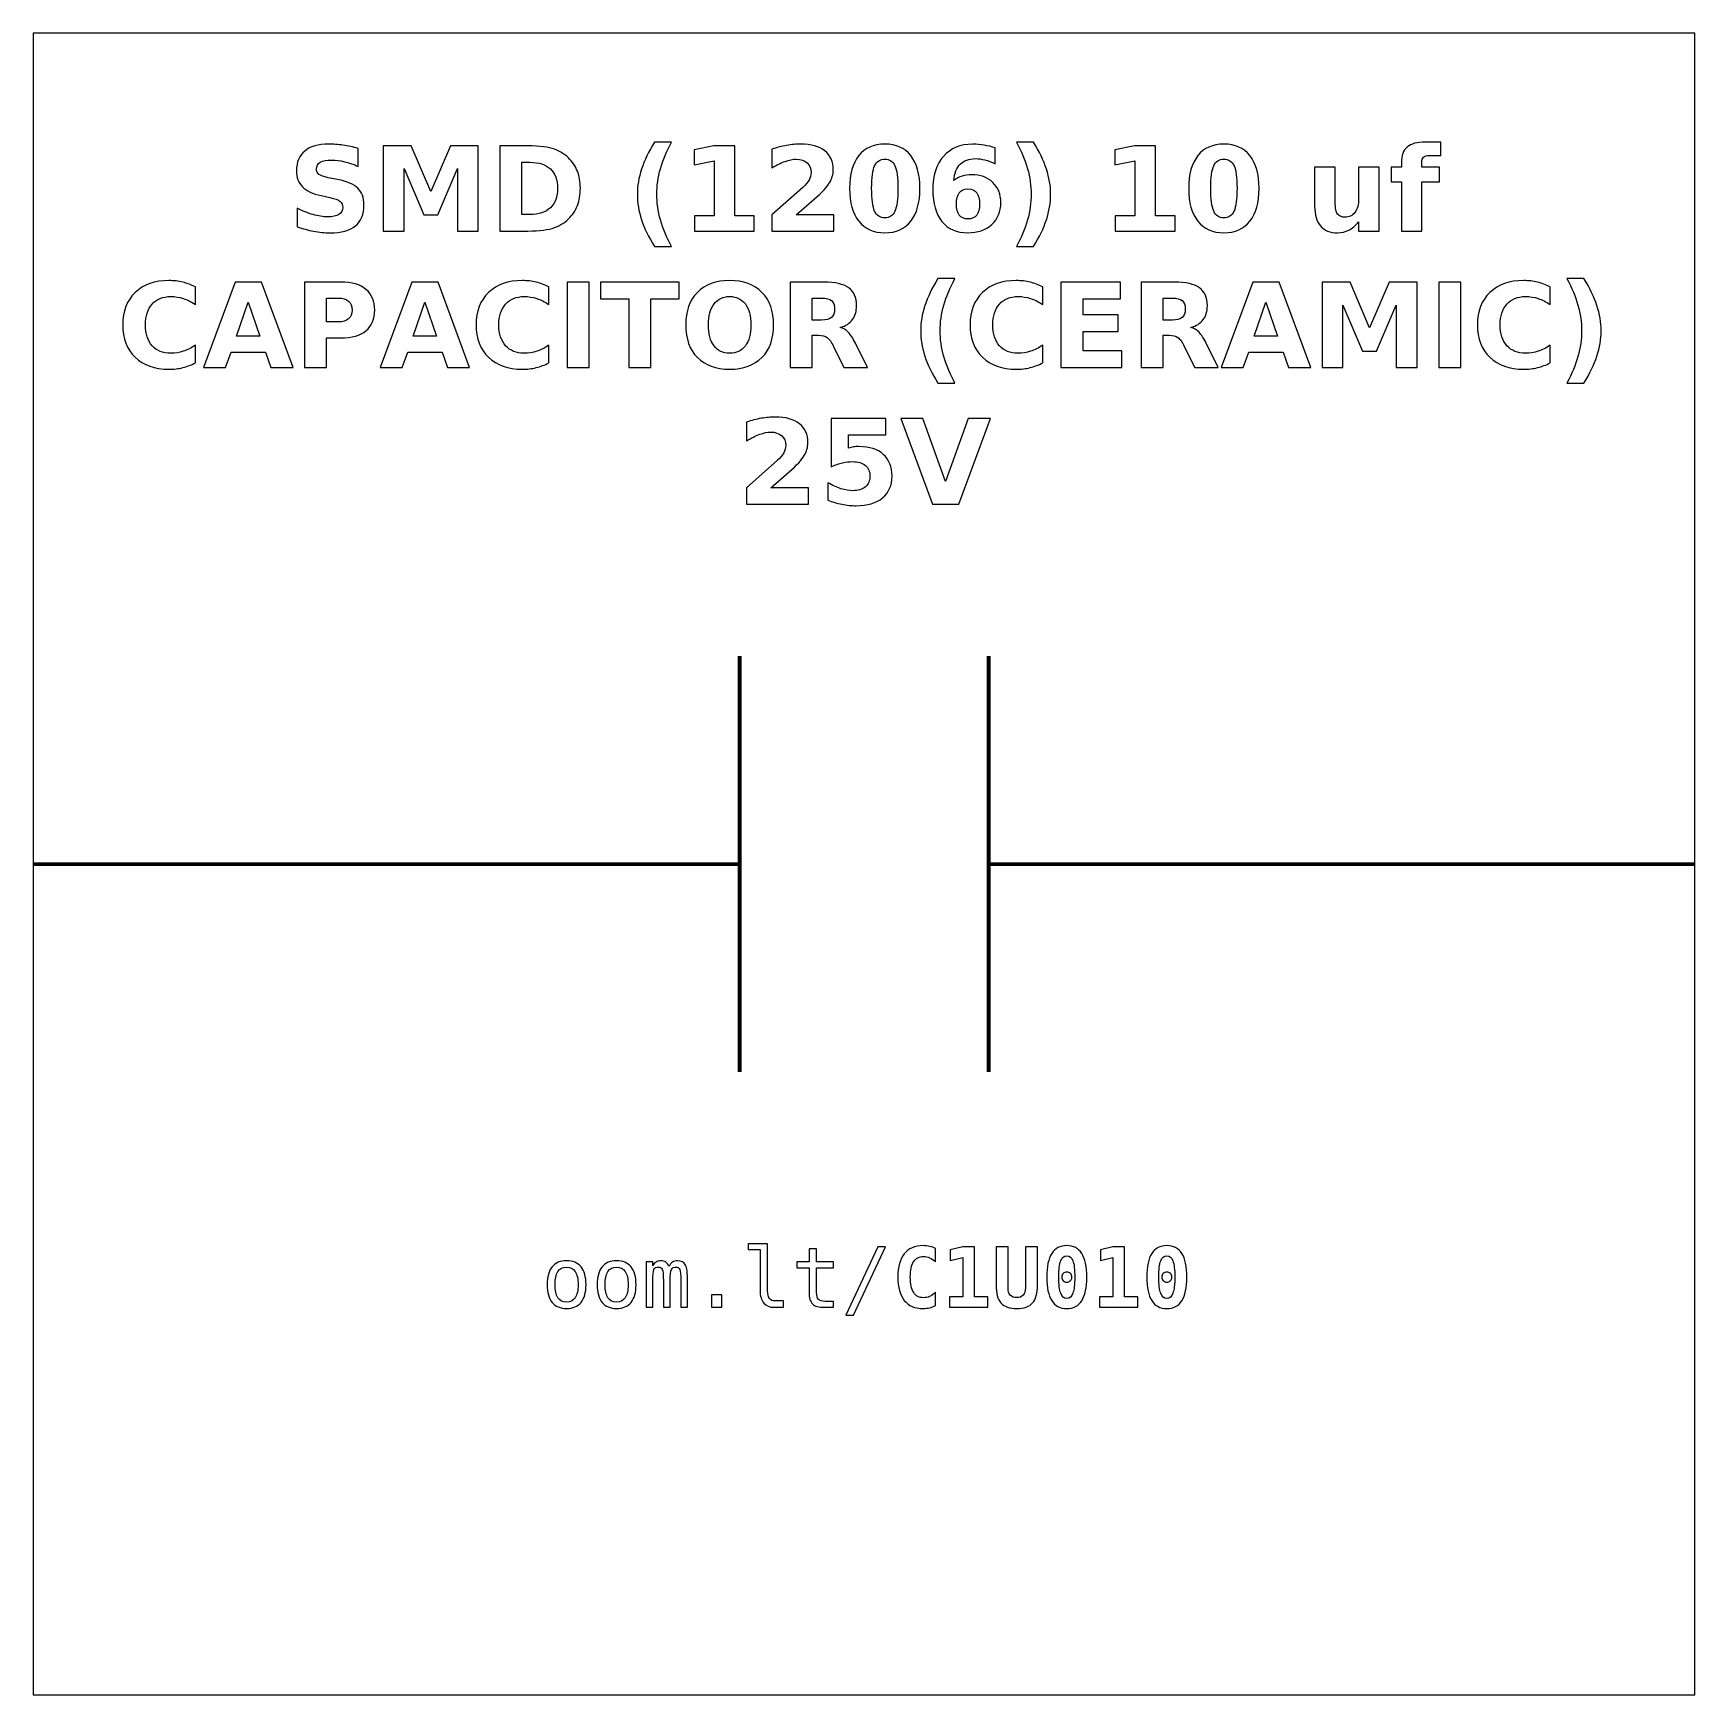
# Model space of a CAD drawing. Header units: centimetres. Extents: x -11.5 to -9.5, y -15.85 to -13.85.
import ezdxf

# ---------------------------------------------------------------- set-up
doc = ezdxf.new("R2010")
doc.units = ezdxf.units.CM
doc.header["$MEASUREMENT"] = 0
doc.layers.add('Layer 1', color=7, linetype='Continuous')

msp = doc.modelspace()

# ---------------------------------------------------------------- linework, layer by layer
at = {"layer": 'Layer 1', "color": 7}
msp.add_open_spline([(-11.5, -13.85), (-11.5, -13.85), (-9.5, -13.85), (-9.5, -13.85), (-9.5, -13.85), (-9.5, -13.85), (-9.5, -15.85), (-9.5, -15.85), (-9.5, -15.85), (-9.5, -15.85), (-11.5, -15.85), (-11.5, -15.85), (-11.5, -15.85), (-11.5, -15.85), (-11.5, -13.85), (-11.5, -13.85)], degree=3, knots=[0, 0, 0, 0, 0.25, 0.25, 0.25, 0.25, 0.5, 0.5, 0.5, 0.5, 0.75, 0.75, 0.75, 0.75, 1, 1, 1, 1], dxfattribs=at)
at = {"layer": 'Layer 1', "color": 250}
for points, knots in [([(-11.10871, -13.98859), (-11.10871, -13.98859), (-11.10871, -14.01034), (-11.10871, -14.01034), (-11.10871, -14.01034), (-11.11436, -14.00782), (-11.11988, -14.00592), (-11.12524, -14.00463), (-11.12524, -14.00463), (-11.13063, -14.00333), (-11.13571, -14.0027), (-11.14048, -14.0027), (-11.14048, -14.0027), (-11.14681, -14.0027), (-11.15151, -14.00357), (-11.15455, -14.00531), (-11.15455, -14.00531), (-11.15758, -14.00707), (-11.15909, -14.00978), (-11.15909, -14.01345), (-11.15909, -14.01345), (-11.15909, -14.0162), (-11.15808, -14.01836), (-11.15603, -14.01989), (-11.15603, -14.01989), (-11.15398, -14.02142), (-11.15027, -14.02276), (-11.14488, -14.02386), (-11.14488, -14.02386), (-11.14488, -14.02386), (-11.13359, -14.02612), (-11.13359, -14.02612), (-11.13359, -14.02612), (-11.12214, -14.02843), (-11.11403, -14.03191), (-11.10921, -14.03661), (-11.10921, -14.03661), (-11.10438, -14.04129), (-11.10196, -14.04795), (-11.10196, -14.05658), (-11.10196, -14.05658), (-11.10196, -14.06794), (-11.10532, -14.07638), (-11.11205, -14.08191), (-11.11205, -14.08191), (-11.11878, -14.08743), (-11.12905, -14.09021), (-11.14288, -14.09021), (-11.14288, -14.09021), (-11.14942, -14.09021), (-11.15596, -14.0896), (-11.16252, -14.08835), (-11.16252, -14.08835), (-11.16908, -14.0871), (-11.17567, -14.08527), (-11.18223, -14.08285), (-11.18223, -14.08285), (-11.18223, -14.08285), (-11.18223, -14.06046), (-11.18223, -14.06046), (-11.18223, -14.06046), (-11.17567, -14.06394), (-11.16932, -14.06657), (-11.16318, -14.06834), (-11.16318, -14.06834), (-11.15704, -14.0701), (-11.15114, -14.07099), (-11.14545, -14.07099), (-11.14545, -14.07099), (-11.13966, -14.07099), (-11.13522, -14.07003), (-11.13214, -14.0681), (-11.13214, -14.0681), (-11.12905, -14.06617), (-11.12753, -14.06342), (-11.12753, -14.05982), (-11.12753, -14.05982), (-11.12753, -14.05662), (-11.12856, -14.05413), (-11.13065, -14.05239), (-11.13065, -14.05239), (-11.13275, -14.05065), (-11.13691, -14.04908), (-11.14317, -14.04771), (-11.14317, -14.04771), (-11.14317, -14.04771), (-11.15344, -14.04543), (-11.15344, -14.04543), (-11.15344, -14.04543), (-11.16372, -14.04322), (-11.17125, -14.03972), (-11.176, -14.03489), (-11.176, -14.03489), (-11.18075, -14.03007), (-11.18312, -14.02356), (-11.18312, -14.0154), (-11.18312, -14.0154), (-11.18312, -14.00514), (-11.17981, -13.99726), (-11.1732, -13.99176), (-11.1732, -13.99176), (-11.16659, -13.98623), (-11.15709, -13.98348), (-11.14467, -13.98348), (-11.14467, -13.98348), (-11.13903, -13.98348), (-11.13322, -13.98391), (-11.12724, -13.98475), (-11.12724, -13.98475), (-11.12127, -13.9856), (-11.11509, -13.98687), (-11.10871, -13.98859)], [0, 0, 0, 0, 0.0357143, 0.0357143, 0.0357143, 0.0357143, 0.0714286, 0.0714286, 0.0714286, 0.0714286, 0.1071429, 0.1071429, 0.1071429, 0.1071429, 0.1428571, 0.1428571, 0.1428571, 0.1428571, 0.1785714, 0.1785714, 0.1785714, 0.1785714, 0.2142857, 0.2142857, 0.2142857, 0.2142857, 0.25, 0.25, 0.25, 0.25, 0.2857143, 0.2857143, 0.2857143, 0.2857143, 0.3214286, 0.3214286, 0.3214286, 0.3214286, 0.3571429, 0.3571429, 0.3571429, 0.3571429, 0.3928571, 0.3928571, 0.3928571, 0.3928571, 0.4285714, 0.4285714, 0.4285714, 0.4285714, 0.4642857, 0.4642857, 0.4642857, 0.4642857, 0.5, 0.5, 0.5, 0.5, 0.5357143, 0.5357143, 0.5357143, 0.5357143, 0.5714286, 0.5714286, 0.5714286, 0.5714286, 0.6071429, 0.6071429, 0.6071429, 0.6071429, 0.6428571, 0.6428571, 0.6428571, 0.6428571, 0.6785714, 0.6785714, 0.6785714, 0.6785714, 0.7142857, 0.7142857, 0.7142857, 0.7142857, 0.75, 0.75, 0.75, 0.75, 0.7857143, 0.7857143, 0.7857143, 0.7857143, 0.8214286, 0.8214286, 0.8214286, 0.8214286, 0.8571429, 0.8571429, 0.8571429, 0.8571429, 0.8928571, 0.8928571, 0.8928571, 0.8928571, 0.9285714, 0.9285714, 0.9285714, 0.9285714, 0.9642857, 0.9642857, 0.9642857, 0.9642857, 1, 1, 1, 1]), ([(-11.07868, -13.98534), (-11.07868, -13.98534), (-11.04493, -13.98534), (-11.04493, -13.98534), (-11.04493, -13.98534), (-11.04493, -13.98534), (-11.02148, -14.0404), (-11.02148, -14.0404), (-11.02148, -14.0404), (-11.02148, -14.0404), (-10.99792, -13.98534), (-10.99792, -13.98534), (-10.99792, -13.98534), (-10.99792, -13.98534), (-10.96424, -13.98534), (-10.96424, -13.98534), (-10.96424, -13.98534), (-10.96424, -13.98534), (-10.96424, -14.08821), (-10.96424, -14.08821), (-10.96424, -14.08821), (-10.96424, -14.08821), (-10.98931, -14.08821), (-10.98931, -14.08821), (-10.98931, -14.08821), (-10.98931, -14.08821), (-10.98931, -14.01297), (-10.98931, -14.01297), (-10.98931, -14.01297), (-10.98931, -14.01297), (-11.01302, -14.06843), (-11.01302, -14.06843), (-11.01302, -14.06843), (-11.01302, -14.06843), (-11.02983, -14.06843), (-11.02983, -14.06843), (-11.02983, -14.06843), (-11.02983, -14.06843), (-11.05354, -14.01297), (-11.05354, -14.01297), (-11.05354, -14.01297), (-11.05354, -14.01297), (-11.05354, -14.08821), (-11.05354, -14.08821), (-11.05354, -14.08821), (-11.05354, -14.08821), (-11.07868, -14.08821), (-11.07868, -14.08821), (-11.07868, -14.08821), (-11.07868, -14.08821), (-11.07868, -13.98534), (-11.07868, -13.98534)], [0, 0, 0, 0, 0.0769231, 0.0769231, 0.0769231, 0.0769231, 0.1538462, 0.1538462, 0.1538462, 0.1538462, 0.2307692, 0.2307692, 0.2307692, 0.2307692, 0.3076923, 0.3076923, 0.3076923, 0.3076923, 0.3846154, 0.3846154, 0.3846154, 0.3846154, 0.4615385, 0.4615385, 0.4615385, 0.4615385, 0.5384615, 0.5384615, 0.5384615, 0.5384615, 0.6153846, 0.6153846, 0.6153846, 0.6153846, 0.6923077, 0.6923077, 0.6923077, 0.6923077, 0.7692308, 0.7692308, 0.7692308, 0.7692308, 0.8461538, 0.8461538, 0.8461538, 0.8461538, 0.9230769, 0.9230769, 0.9230769, 0.9230769, 1, 1, 1, 1]), ([(-10.93825, -13.98534), (-10.93825, -13.98534), (-10.91026, -13.98534), (-10.91026, -13.98534), (-10.91026, -13.98534), (-10.89465, -13.98534), (-10.88303, -13.98645), (-10.87539, -13.98868), (-10.87539, -13.98868), (-10.86774, -13.99091), (-10.86118, -13.99468), (-10.8557, -14.00002), (-10.8557, -14.00002), (-10.85088, -14.00465), (-10.84731, -14.01001), (-10.84495, -14.01608), (-10.84495, -14.01608), (-10.84263, -14.02212), (-10.84145, -14.02899), (-10.84145, -14.03668), (-10.84145, -14.03668), (-10.84145, -14.04444), (-10.84263, -14.05136), (-10.84495, -14.05745), (-10.84495, -14.05745), (-10.84731, -14.06354), (-10.85088, -14.0689), (-10.8557, -14.07353), (-10.8557, -14.07353), (-10.86123, -14.07887), (-10.86784, -14.08264), (-10.87555, -14.08487), (-10.87555, -14.08487), (-10.88327, -14.0871), (-10.89484, -14.08821), (-10.91026, -14.08821), (-10.91026, -14.08821), (-10.91026, -14.08821), (-10.93825, -14.08821), (-10.93825, -14.08821), (-10.93825, -14.08821), (-10.93825, -14.08821), (-10.93825, -13.98534), (-10.93825, -13.98534)], [0, 0, 0, 0, 0.0909091, 0.0909091, 0.0909091, 0.0909091, 0.1818182, 0.1818182, 0.1818182, 0.1818182, 0.2727273, 0.2727273, 0.2727273, 0.2727273, 0.3636364, 0.3636364, 0.3636364, 0.3636364, 0.4545455, 0.4545455, 0.4545455, 0.4545455, 0.5454545, 0.5454545, 0.5454545, 0.5454545, 0.6363636, 0.6363636, 0.6363636, 0.6363636, 0.7272727, 0.7272727, 0.7272727, 0.7272727, 0.8181818, 0.8181818, 0.8181818, 0.8181818, 0.9090909, 0.9090909, 0.9090909, 0.9090909, 1, 1, 1, 1]), ([(-10.73176, -14.10681), (-10.73176, -14.10681), (-10.75222, -14.10681), (-10.75222, -14.10681), (-10.75222, -14.10681), (-10.75925, -14.09548), (-10.76445, -14.08468), (-10.76779, -14.07445), (-10.76779, -14.07445), (-10.77115, -14.06424), (-10.77282, -14.05411), (-10.77282, -14.04404), (-10.77282, -14.04404), (-10.77282, -14.03398), (-10.77113, -14.02379), (-10.76777, -14.01349), (-10.76777, -14.01349), (-10.76438, -14.00317), (-10.75921, -13.9924), (-10.75222, -13.98113), (-10.75222, -13.98113), (-10.75222, -13.98113), (-10.73176, -13.98113), (-10.73176, -13.98113), (-10.73176, -13.98113), (-10.73764, -13.99202), (-10.74204, -14.00267), (-10.74498, -14.01307), (-10.74498, -14.01307), (-10.74792, -14.02346), (-10.7494, -14.03374), (-10.7494, -14.0439), (-10.7494, -14.0439), (-10.7494, -14.05406), (-10.74794, -14.06434), (-10.74503, -14.07478), (-10.74503, -14.07478), (-10.74211, -14.0852), (-10.73769, -14.09588), (-10.73176, -14.10681)], [0, 0, 0, 0, 0.1, 0.1, 0.1, 0.1, 0.2, 0.2, 0.2, 0.2, 0.3, 0.3, 0.3, 0.3, 0.4, 0.4, 0.4, 0.4, 0.5, 0.5, 0.5, 0.5, 0.6, 0.6, 0.6, 0.6, 0.7, 0.7, 0.7, 0.7, 0.8, 0.8, 0.8, 0.8, 0.9, 0.9, 0.9, 0.9, 1, 1, 1, 1]), ([(-10.70394, -14.06989), (-10.70394, -14.06989), (-10.68051, -14.06989), (-10.68051, -14.06989), (-10.68051, -14.06989), (-10.68051, -14.06989), (-10.68051, -14.0034), (-10.68051, -14.0034), (-10.68051, -14.0034), (-10.68051, -14.0034), (-10.70455, -14.00837), (-10.70455, -14.00837), (-10.70455, -14.00837), (-10.70455, -14.00837), (-10.70455, -13.9903), (-10.70455, -13.9903), (-10.70455, -13.9903), (-10.70455, -13.9903), (-10.68065, -13.98534), (-10.68065, -13.98534), (-10.68065, -13.98534), (-10.68065, -13.98534), (-10.65544, -13.98534), (-10.65544, -13.98534), (-10.65544, -13.98534), (-10.65544, -13.98534), (-10.65544, -14.06989), (-10.65544, -14.06989), (-10.65544, -14.06989), (-10.65544, -14.06989), (-10.63202, -14.06989), (-10.63202, -14.06989), (-10.63202, -14.06989), (-10.63202, -14.06989), (-10.63202, -14.08821), (-10.63202, -14.08821), (-10.63202, -14.08821), (-10.63202, -14.08821), (-10.70394, -14.08821), (-10.70394, -14.08821), (-10.70394, -14.08821), (-10.70394, -14.08821), (-10.70394, -14.06989), (-10.70394, -14.06989)], [0, 0, 0, 0, 0.0909091, 0.0909091, 0.0909091, 0.0909091, 0.1818182, 0.1818182, 0.1818182, 0.1818182, 0.2727273, 0.2727273, 0.2727273, 0.2727273, 0.3636364, 0.3636364, 0.3636364, 0.3636364, 0.4545455, 0.4545455, 0.4545455, 0.4545455, 0.5454545, 0.5454545, 0.5454545, 0.5454545, 0.6363636, 0.6363636, 0.6363636, 0.6363636, 0.7272727, 0.7272727, 0.7272727, 0.7272727, 0.8181818, 0.8181818, 0.8181818, 0.8181818, 0.9090909, 0.9090909, 0.9090909, 0.9090909, 1, 1, 1, 1]), ([(-10.58162, -14.06871), (-10.58162, -14.06871), (-10.53634, -14.06871), (-10.53634, -14.06871), (-10.53634, -14.06871), (-10.53634, -14.06871), (-10.53634, -14.08821), (-10.53634, -14.08821), (-10.53634, -14.08821), (-10.53634, -14.08821), (-10.61111, -14.08821), (-10.61111, -14.08821), (-10.61111, -14.08821), (-10.61111, -14.08821), (-10.61111, -14.06871), (-10.61111, -14.06871), (-10.61111, -14.06871), (-10.61111, -14.06871), (-10.57355, -14.03558), (-10.57355, -14.03558), (-10.57355, -14.03558), (-10.57019, -14.03254), (-10.56772, -14.02958), (-10.56612, -14.02669), (-10.56612, -14.02669), (-10.5645, -14.02379), (-10.5637, -14.02078), (-10.5637, -14.01765), (-10.5637, -14.01765), (-10.5637, -14.01283), (-10.56532, -14.00895), (-10.56856, -14.00601), (-10.56856, -14.00601), (-10.57179, -14.00307), (-10.57609, -14.00162), (-10.58148, -14.00162), (-10.58148, -14.00162), (-10.58561, -14.00162), (-10.59013, -14.00251), (-10.59505, -14.00427), (-10.59505, -14.00427), (-10.59996, -14.00604), (-10.60523, -14.00867), (-10.61083, -14.01215), (-10.61083, -14.01215), (-10.61083, -14.01215), (-10.61083, -13.98955), (-10.61083, -13.98955), (-10.61083, -13.98955), (-10.60485, -13.98758), (-10.59895, -13.98607), (-10.59312, -13.98504), (-10.59312, -13.98504), (-10.58728, -13.984), (-10.58157, -13.98348), (-10.57595, -13.98348), (-10.57595, -13.98348), (-10.56365, -13.98348), (-10.55408, -13.98619), (-10.54726, -13.99162), (-10.54726, -13.99162), (-10.54044, -13.99703), (-10.53703, -14.00458), (-10.53703, -14.01429), (-10.53703, -14.01429), (-10.53703, -14.01989), (-10.53848, -14.02511), (-10.54138, -14.02996), (-10.54138, -14.02996), (-10.54427, -14.0348), (-10.55036, -14.04129), (-10.55963, -14.04943), (-10.55963, -14.04943), (-10.55963, -14.04943), (-10.58162, -14.06871), (-10.58162, -14.06871)], [0, 0, 0, 0, 0.0526316, 0.0526316, 0.0526316, 0.0526316, 0.1052632, 0.1052632, 0.1052632, 0.1052632, 0.1578947, 0.1578947, 0.1578947, 0.1578947, 0.2105263, 0.2105263, 0.2105263, 0.2105263, 0.2631579, 0.2631579, 0.2631579, 0.2631579, 0.3157895, 0.3157895, 0.3157895, 0.3157895, 0.3684211, 0.3684211, 0.3684211, 0.3684211, 0.4210526, 0.4210526, 0.4210526, 0.4210526, 0.4736842, 0.4736842, 0.4736842, 0.4736842, 0.5263158, 0.5263158, 0.5263158, 0.5263158, 0.5789474, 0.5789474, 0.5789474, 0.5789474, 0.6315789, 0.6315789, 0.6315789, 0.6315789, 0.6842105, 0.6842105, 0.6842105, 0.6842105, 0.7368421, 0.7368421, 0.7368421, 0.7368421, 0.7894737, 0.7894737, 0.7894737, 0.7894737, 0.8421053, 0.8421053, 0.8421053, 0.8421053, 0.8947368, 0.8947368, 0.8947368, 0.8947368, 0.9473684, 0.9473684, 0.9473684, 0.9473684, 1, 1, 1, 1]), ([(-10.43265, -14.03687), (-10.43265, -14.05392), (-10.43632, -14.06707), (-10.44368, -14.07633), (-10.44368, -14.07633), (-10.45102, -14.08558), (-10.46146, -14.09021), (-10.47496, -14.09021), (-10.47496, -14.09021), (-10.48851, -14.09021), (-10.49897, -14.08558), (-10.50631, -14.07633), (-10.50631, -14.07633), (-10.51367, -14.06707), (-10.51734, -14.05392), (-10.51734, -14.03687), (-10.51734, -14.03687), (-10.51734, -14.0198), (-10.51367, -14.00662), (-10.50631, -13.99736), (-10.50631, -13.99736), (-10.49897, -13.98812), (-10.48851, -13.98348), (-10.47496, -13.98348), (-10.47496, -13.98348), (-10.46146, -13.98348), (-10.45102, -13.98812), (-10.44368, -13.99736), (-10.44368, -13.99736), (-10.43632, -14.00662), (-10.43265, -14.0198), (-10.43265, -14.03687)], [0, 0, 0, 0, 0.125, 0.125, 0.125, 0.125, 0.25, 0.25, 0.25, 0.25, 0.375, 0.375, 0.375, 0.375, 0.5, 0.5, 0.5, 0.5, 0.625, 0.625, 0.625, 0.625, 0.75, 0.75, 0.75, 0.75, 0.875, 0.875, 0.875, 0.875, 1, 1, 1, 1]), ([(-10.34206, -13.98802), (-10.34206, -13.98802), (-10.34206, -14.00705), (-10.34206, -14.00705), (-10.34206, -14.00705), (-10.34643, -14.00498), (-10.35052, -14.00345), (-10.35438, -14.00246), (-10.35438, -14.00246), (-10.35824, -14.00147), (-10.36202, -14.00098), (-10.36569, -14.00098), (-10.36569, -14.00098), (-10.3736, -14.00098), (-10.37973, -14.00317), (-10.38415, -14.00757), (-10.38415, -14.00757), (-10.38855, -14.01194), (-10.39114, -14.01845), (-10.39187, -14.02709), (-10.39187, -14.02709), (-10.38884, -14.02485), (-10.38554, -14.02316), (-10.38201, -14.02203), (-10.38201, -14.02203), (-10.37849, -14.0209), (-10.37463, -14.02034), (-10.37044, -14.02034), (-10.37044, -14.02034), (-10.35993, -14.02034), (-10.35144, -14.02342), (-10.345, -14.02958), (-10.345, -14.02958), (-10.33853, -14.03572), (-10.33531, -14.04378), (-10.33531, -14.05376), (-10.33531, -14.05376), (-10.33531, -14.06479), (-10.33891, -14.07361), (-10.34613, -14.08026), (-10.34613, -14.08026), (-10.35332, -14.08689), (-10.36301, -14.09021), (-10.37512, -14.09021), (-10.37512, -14.09021), (-10.38848, -14.09021), (-10.39883, -14.08569), (-10.40617, -14.07666), (-10.40617, -14.07666), (-10.41348, -14.06765), (-10.41715, -14.05484), (-10.41715, -14.03826), (-10.41715, -14.03826), (-10.41715, -14.02128), (-10.41287, -14.00792), (-10.40431, -13.99821), (-10.40431, -13.99821), (-10.39573, -13.98849), (-10.38399, -13.98362), (-10.36906, -13.98362), (-10.36906, -13.98362), (-10.36433, -13.98362), (-10.35974, -13.984), (-10.35527, -13.98473), (-10.35527, -13.98473), (-10.35083, -13.98546), (-10.34643, -13.98656), (-10.34206, -13.98802)], [0, 0, 0, 0, 0.0588235, 0.0588235, 0.0588235, 0.0588235, 0.1176471, 0.1176471, 0.1176471, 0.1176471, 0.1764706, 0.1764706, 0.1764706, 0.1764706, 0.2352941, 0.2352941, 0.2352941, 0.2352941, 0.2941176, 0.2941176, 0.2941176, 0.2941176, 0.3529412, 0.3529412, 0.3529412, 0.3529412, 0.4117647, 0.4117647, 0.4117647, 0.4117647, 0.4705882, 0.4705882, 0.4705882, 0.4705882, 0.5294118, 0.5294118, 0.5294118, 0.5294118, 0.5882353, 0.5882353, 0.5882353, 0.5882353, 0.6470588, 0.6470588, 0.6470588, 0.6470588, 0.7058824, 0.7058824, 0.7058824, 0.7058824, 0.7647059, 0.7647059, 0.7647059, 0.7647059, 0.8235294, 0.8235294, 0.8235294, 0.8235294, 0.8823529, 0.8823529, 0.8823529, 0.8823529, 0.9411765, 0.9411765, 0.9411765, 0.9411765, 1, 1, 1, 1]), ([(-10.31642, -14.10681), (-10.31054, -14.09588), (-10.30612, -14.0852), (-10.30318, -14.07478), (-10.30318, -14.07478), (-10.30024, -14.06434), (-10.29878, -14.05406), (-10.29878, -14.0439), (-10.29878, -14.0439), (-10.29878, -14.03374), (-10.30024, -14.02346), (-10.30318, -14.01307), (-10.30318, -14.01307), (-10.30612, -14.00267), (-10.31054, -13.99202), (-10.31642, -13.98113), (-10.31642, -13.98113), (-10.31642, -13.98113), (-10.29596, -13.98113), (-10.29596, -13.98113), (-10.29596, -13.98113), (-10.28898, -13.9924), (-10.2838, -14.00317), (-10.28041, -14.01349), (-10.28041, -14.01349), (-10.27705, -14.02379), (-10.27536, -14.03398), (-10.27536, -14.04404), (-10.27536, -14.04404), (-10.27536, -14.05411), (-10.27703, -14.06424), (-10.28039, -14.07445), (-10.28039, -14.07445), (-10.28373, -14.08468), (-10.28893, -14.09548), (-10.29596, -14.10681), (-10.29596, -14.10681), (-10.29596, -14.10681), (-10.31642, -14.10681), (-10.31642, -14.10681)], [0, 0, 0, 0, 0.1, 0.1, 0.1, 0.1, 0.2, 0.2, 0.2, 0.2, 0.3, 0.3, 0.3, 0.3, 0.4, 0.4, 0.4, 0.4, 0.5, 0.5, 0.5, 0.5, 0.6, 0.6, 0.6, 0.6, 0.7, 0.7, 0.7, 0.7, 0.8, 0.8, 0.8, 0.8, 0.9, 0.9, 0.9, 0.9, 1, 1, 1, 1]), ([(-10.19756, -14.06989), (-10.19756, -14.06989), (-10.17413, -14.06989), (-10.17413, -14.06989), (-10.17413, -14.06989), (-10.17413, -14.06989), (-10.17413, -14.0034), (-10.17413, -14.0034), (-10.17413, -14.0034), (-10.17413, -14.0034), (-10.19817, -14.00837), (-10.19817, -14.00837), (-10.19817, -14.00837), (-10.19817, -14.00837), (-10.19817, -13.9903), (-10.19817, -13.9903), (-10.19817, -13.9903), (-10.19817, -13.9903), (-10.17427, -13.98534), (-10.17427, -13.98534), (-10.17427, -13.98534), (-10.17427, -13.98534), (-10.14906, -13.98534), (-10.14906, -13.98534), (-10.14906, -13.98534), (-10.14906, -13.98534), (-10.14906, -14.06989), (-10.14906, -14.06989), (-10.14906, -14.06989), (-10.14906, -14.06989), (-10.12564, -14.06989), (-10.12564, -14.06989), (-10.12564, -14.06989), (-10.12564, -14.06989), (-10.12564, -14.08821), (-10.12564, -14.08821), (-10.12564, -14.08821), (-10.12564, -14.08821), (-10.19756, -14.08821), (-10.19756, -14.08821), (-10.19756, -14.08821), (-10.19756, -14.08821), (-10.19756, -14.06989), (-10.19756, -14.06989)], [0, 0, 0, 0, 0.0909091, 0.0909091, 0.0909091, 0.0909091, 0.1818182, 0.1818182, 0.1818182, 0.1818182, 0.2727273, 0.2727273, 0.2727273, 0.2727273, 0.3636364, 0.3636364, 0.3636364, 0.3636364, 0.4545455, 0.4545455, 0.4545455, 0.4545455, 0.5454545, 0.5454545, 0.5454545, 0.5454545, 0.6363636, 0.6363636, 0.6363636, 0.6363636, 0.7272727, 0.7272727, 0.7272727, 0.7272727, 0.8181818, 0.8181818, 0.8181818, 0.8181818, 0.9090909, 0.9090909, 0.9090909, 0.9090909, 1, 1, 1, 1]), ([(-10.02446, -14.03687), (-10.02446, -14.05392), (-10.02813, -14.06707), (-10.03549, -14.07633), (-10.03549, -14.07633), (-10.04283, -14.08558), (-10.05327, -14.09021), (-10.06677, -14.09021), (-10.06677, -14.09021), (-10.08032, -14.09021), (-10.09078, -14.08558), (-10.09812, -14.07633), (-10.09812, -14.07633), (-10.10548, -14.06707), (-10.10915, -14.05392), (-10.10915, -14.03687), (-10.10915, -14.03687), (-10.10915, -14.0198), (-10.10548, -14.00662), (-10.09812, -13.99736), (-10.09812, -13.99736), (-10.09078, -13.98812), (-10.08032, -13.98348), (-10.06677, -13.98348), (-10.06677, -13.98348), (-10.05327, -13.98348), (-10.04283, -13.98812), (-10.03549, -13.99736), (-10.03549, -13.99736), (-10.02813, -14.00662), (-10.02446, -14.0198), (-10.02446, -14.03687)], [0, 0, 0, 0, 0.125, 0.125, 0.125, 0.125, 0.25, 0.25, 0.25, 0.25, 0.375, 0.375, 0.375, 0.375, 0.5, 0.5, 0.5, 0.5, 0.625, 0.625, 0.625, 0.625, 0.75, 0.75, 0.75, 0.75, 0.875, 0.875, 0.875, 0.875, 1, 1, 1, 1]), ([(-9.80548, -13.98099), (-9.80548, -13.98099), (-9.80548, -13.99717), (-9.80548, -13.99717), (-9.80548, -13.99717), (-9.80548, -13.99717), (-9.81914, -13.99717), (-9.81914, -13.99717), (-9.81914, -13.99717), (-9.82262, -13.99717), (-9.82507, -13.99781), (-9.82643, -13.99908), (-9.82643, -13.99908), (-9.82782, -14.00035), (-9.8285, -14.00253), (-9.8285, -14.00566), (-9.8285, -14.00566), (-9.8285, -14.00566), (-9.8285, -14.01105), (-9.8285, -14.01105), (-9.8285, -14.01105), (-9.8285, -14.01105), (-9.80743, -14.01105), (-9.80743, -14.01105), (-9.80743, -14.01105), (-9.80743, -14.01105), (-9.80743, -14.02869), (-9.80743, -14.02869), (-9.80743, -14.02869), (-9.80743, -14.02869), (-9.8285, -14.02869), (-9.8285, -14.02869), (-9.8285, -14.02869), (-9.8285, -14.02869), (-9.8285, -14.08821), (-9.8285, -14.08821), (-9.8285, -14.08821), (-9.8285, -14.08821), (-9.85317, -14.08821), (-9.85317, -14.08821), (-9.85317, -14.08821), (-9.85317, -14.08821), (-9.85317, -14.02869), (-9.85317, -14.02869), (-9.85317, -14.02869), (-9.85317, -14.02869), (-9.86543, -14.02869), (-9.86543, -14.02869), (-9.86543, -14.02869), (-9.86543, -14.02869), (-9.86543, -14.01105), (-9.86543, -14.01105), (-9.86543, -14.01105), (-9.86543, -14.01105), (-9.85317, -14.01105), (-9.85317, -14.01105), (-9.85317, -14.01105), (-9.85317, -14.01105), (-9.85317, -14.00566), (-9.85317, -14.00566), (-9.85317, -14.00566), (-9.85317, -13.99726), (-9.85082, -13.99103), (-9.84614, -13.98701), (-9.84614, -13.98701), (-9.84146, -13.98299), (-9.83419, -13.98099), (-9.82436, -13.98099), (-9.82436, -13.98099), (-9.82436, -13.98099), (-9.80548, -13.98099), (-9.80548, -13.98099)], [0, 0, 0, 0, 0.0555556, 0.0555556, 0.0555556, 0.0555556, 0.1111111, 0.1111111, 0.1111111, 0.1111111, 0.1666667, 0.1666667, 0.1666667, 0.1666667, 0.2222222, 0.2222222, 0.2222222, 0.2222222, 0.2777778, 0.2777778, 0.2777778, 0.2777778, 0.3333333, 0.3333333, 0.3333333, 0.3333333, 0.3888889, 0.3888889, 0.3888889, 0.3888889, 0.4444444, 0.4444444, 0.4444444, 0.4444444, 0.5, 0.5, 0.5, 0.5, 0.5555556, 0.5555556, 0.5555556, 0.5555556, 0.6111111, 0.6111111, 0.6111111, 0.6111111, 0.6666667, 0.6666667, 0.6666667, 0.6666667, 0.7222222, 0.7222222, 0.7222222, 0.7222222, 0.7777778, 0.7777778, 0.7777778, 0.7777778, 0.8333333, 0.8333333, 0.8333333, 0.8333333, 0.8888889, 0.8888889, 0.8888889, 0.8888889, 0.9444444, 0.9444444, 0.9444444, 0.9444444, 1, 1, 1, 1]), ([(-10.91172, -14.0054), (-10.91172, -14.0054), (-10.91172, -14.06815), (-10.91172, -14.06815), (-10.91172, -14.06815), (-10.91172, -14.06815), (-10.90222, -14.06815), (-10.90222, -14.06815), (-10.90222, -14.06815), (-10.89138, -14.06815), (-10.8831, -14.06547), (-10.87739, -14.06008), (-10.87739, -14.06008), (-10.87167, -14.05472), (-10.8688, -14.04691), (-10.8688, -14.03668), (-10.8688, -14.03668), (-10.8688, -14.02647), (-10.87165, -14.01871), (-10.87734, -14.0134), (-10.87734, -14.0134), (-10.88303, -14.00806), (-10.89133, -14.0054), (-10.90222, -14.0054), (-10.90222, -14.0054), (-10.90222, -14.0054), (-10.91172, -14.0054), (-10.91172, -14.0054)], [0, 0, 0, 0, 0.1428571, 0.1428571, 0.1428571, 0.1428571, 0.2857143, 0.2857143, 0.2857143, 0.2857143, 0.4285714, 0.4285714, 0.4285714, 0.4285714, 0.5714286, 0.5714286, 0.5714286, 0.5714286, 0.7142857, 0.7142857, 0.7142857, 0.7142857, 0.8571429, 0.8571429, 0.8571429, 0.8571429, 1, 1, 1, 1]), ([(-10.45918, -14.03668), (-10.45918, -14.02382), (-10.46038, -14.01476), (-10.4628, -14.00949), (-10.4628, -14.00949), (-10.4652, -14.00425), (-10.46927, -14.00162), (-10.47496, -14.00162), (-10.47496, -14.00162), (-10.48065, -14.00162), (-10.48472, -14.00425), (-10.48717, -14.00949), (-10.48717, -14.00949), (-10.48959, -14.01476), (-10.49081, -14.02382), (-10.49081, -14.03668), (-10.49081, -14.03668), (-10.49081, -14.04966), (-10.48959, -14.05884), (-10.48717, -14.06415), (-10.48717, -14.06415), (-10.48472, -14.06949), (-10.48065, -14.07215), (-10.47496, -14.07215), (-10.47496, -14.07215), (-10.46932, -14.07215), (-10.46527, -14.06949), (-10.46282, -14.06415), (-10.46282, -14.06415), (-10.4604, -14.05884), (-10.45918, -14.04966), (-10.45918, -14.03668)], [0, 0, 0, 0, 0.125, 0.125, 0.125, 0.125, 0.25, 0.25, 0.25, 0.25, 0.375, 0.375, 0.375, 0.375, 0.5, 0.5, 0.5, 0.5, 0.625, 0.625, 0.625, 0.625, 0.75, 0.75, 0.75, 0.75, 0.875, 0.875, 0.875, 0.875, 1, 1, 1, 1]), ([(-10.05099, -14.03668), (-10.05099, -14.02382), (-10.05219, -14.01476), (-10.05461, -14.00949), (-10.05461, -14.00949), (-10.05701, -14.00425), (-10.06108, -14.00162), (-10.06677, -14.00162), (-10.06677, -14.00162), (-10.07246, -14.00162), (-10.07653, -14.00425), (-10.07898, -14.00949), (-10.07898, -14.00949), (-10.0814, -14.01476), (-10.08262, -14.02382), (-10.08262, -14.03668), (-10.08262, -14.03668), (-10.08262, -14.04966), (-10.0814, -14.05884), (-10.07898, -14.06415), (-10.07898, -14.06415), (-10.07653, -14.06949), (-10.07246, -14.07215), (-10.06677, -14.07215), (-10.06677, -14.07215), (-10.06113, -14.07215), (-10.05708, -14.06949), (-10.05463, -14.06415), (-10.05463, -14.06415), (-10.05221, -14.05884), (-10.05099, -14.04966), (-10.05099, -14.03668)], [0, 0, 0, 0, 0.125, 0.125, 0.125, 0.125, 0.25, 0.25, 0.25, 0.25, 0.375, 0.375, 0.375, 0.375, 0.5, 0.5, 0.5, 0.5, 0.625, 0.625, 0.625, 0.625, 0.75, 0.75, 0.75, 0.75, 0.875, 0.875, 0.875, 0.875, 1, 1, 1, 1]), ([(-9.95755, -14.05818), (-9.95755, -14.05818), (-9.95755, -14.01105), (-9.95755, -14.01105), (-9.95755, -14.01105), (-9.95755, -14.01105), (-9.93274, -14.01105), (-9.93274, -14.01105), (-9.93274, -14.01105), (-9.93274, -14.01105), (-9.93274, -14.01876), (-9.93274, -14.01876), (-9.93274, -14.01876), (-9.93274, -14.02295), (-9.93276, -14.02819), (-9.93281, -14.03449), (-9.93281, -14.03449), (-9.93286, -14.04082), (-9.93288, -14.04503), (-9.93288, -14.04715), (-9.93288, -14.04715), (-9.93288, -14.05336), (-9.93271, -14.05782), (-9.93239, -14.06055), (-9.93239, -14.06055), (-9.93208, -14.06328), (-9.93152, -14.06526), (-9.93074, -14.0665), (-9.93074, -14.0665), (-9.92973, -14.06813), (-9.92841, -14.06935), (-9.92679, -14.07022), (-9.92679, -14.07022), (-9.92514, -14.07109), (-9.92328, -14.07154), (-9.92117, -14.07154), (-9.92117, -14.07154), (-9.91602, -14.07154), (-9.91197, -14.06956), (-9.90903, -14.06561), (-9.90903, -14.06561), (-9.90609, -14.06166), (-9.90463, -14.05618), (-9.90463, -14.04915), (-9.90463, -14.04915), (-9.90463, -14.04915), (-9.90463, -14.01105), (-9.90463, -14.01105), (-9.90463, -14.01105), (-9.90463, -14.01105), (-9.87996, -14.01105), (-9.87996, -14.01105), (-9.87996, -14.01105), (-9.87996, -14.01105), (-9.87996, -14.08821), (-9.87996, -14.08821), (-9.87996, -14.08821), (-9.87996, -14.08821), (-9.90463, -14.08821), (-9.90463, -14.08821), (-9.90463, -14.08821), (-9.90463, -14.08821), (-9.90463, -14.07704), (-9.90463, -14.07704), (-9.90463, -14.07704), (-9.90835, -14.08155), (-9.9123, -14.08487), (-9.91644, -14.08701), (-9.91644, -14.08701), (-9.9206, -14.08915), (-9.92519, -14.09021), (-9.9302, -14.09021), (-9.9302, -14.09021), (-9.93911, -14.09021), (-9.94588, -14.08748), (-9.95056, -14.082), (-9.95056, -14.082), (-9.95522, -14.07654), (-9.95755, -14.0686), (-9.95755, -14.05818)], [0, 0, 0, 0, 0.05, 0.05, 0.05, 0.05, 0.1, 0.1, 0.1, 0.1, 0.15, 0.15, 0.15, 0.15, 0.2, 0.2, 0.2, 0.2, 0.25, 0.25, 0.25, 0.25, 0.3, 0.3, 0.3, 0.3, 0.35, 0.35, 0.35, 0.35, 0.4, 0.4, 0.4, 0.4, 0.45, 0.45, 0.45, 0.45, 0.5, 0.5, 0.5, 0.5, 0.55, 0.55, 0.55, 0.55, 0.6, 0.6, 0.6, 0.6, 0.65, 0.65, 0.65, 0.65, 0.7, 0.7, 0.7, 0.7, 0.75, 0.75, 0.75, 0.75, 0.8, 0.8, 0.8, 0.8, 0.85, 0.85, 0.85, 0.85, 0.9, 0.9, 0.9, 0.9, 0.95, 0.95, 0.95, 0.95, 1, 1, 1, 1]), ([(-10.37484, -14.03743), (-10.3795, -14.03743), (-10.38298, -14.03894), (-10.38528, -14.04195), (-10.38528, -14.04195), (-10.38761, -14.04496), (-10.38876, -14.04948), (-10.38876, -14.05547), (-10.38876, -14.05547), (-10.38876, -14.06149), (-10.38761, -14.06601), (-10.38528, -14.06902), (-10.38528, -14.06902), (-10.38298, -14.07203), (-10.3795, -14.07353), (-10.37484, -14.07353), (-10.37484, -14.07353), (-10.37016, -14.07353), (-10.36666, -14.07203), (-10.36435, -14.06902), (-10.36435, -14.06902), (-10.36202, -14.06601), (-10.36087, -14.06149), (-10.36087, -14.05547), (-10.36087, -14.05547), (-10.36087, -14.04948), (-10.36202, -14.04496), (-10.36435, -14.04195), (-10.36435, -14.04195), (-10.36666, -14.03894), (-10.37016, -14.03743), (-10.37484, -14.03743)], [0, 0, 0, 0, 0.125, 0.125, 0.125, 0.125, 0.25, 0.25, 0.25, 0.25, 0.375, 0.375, 0.375, 0.375, 0.5, 0.5, 0.5, 0.5, 0.625, 0.625, 0.625, 0.625, 0.75, 0.75, 0.75, 0.75, 0.875, 0.875, 0.875, 0.875, 1, 1, 1, 1]), ([(-11.30482, -14.24682), (-11.30968, -14.24933), (-11.31476, -14.25124), (-11.32006, -14.25253), (-11.32006, -14.25253), (-11.32532, -14.25382), (-11.33085, -14.25446), (-11.33659, -14.25446), (-11.33659, -14.25446), (-11.35371, -14.25446), (-11.36728, -14.24966), (-11.3773, -14.24009), (-11.3773, -14.24009), (-11.38732, -14.23052), (-11.39233, -14.21754), (-11.39233, -14.20112), (-11.39233, -14.20112), (-11.39233, -14.18468), (-11.38732, -14.17167), (-11.3773, -14.1621), (-11.3773, -14.1621), (-11.36728, -14.15253), (-11.35371, -14.14773), (-11.33659, -14.14773), (-11.33659, -14.14773), (-11.33085, -14.14773), (-11.32532, -14.14837), (-11.32006, -14.14966), (-11.32006, -14.14966), (-11.31476, -14.15095), (-11.30968, -14.15286), (-11.30482, -14.15538), (-11.30482, -14.15538), (-11.30482, -14.15538), (-11.30482, -14.17666), (-11.30482, -14.17666), (-11.30482, -14.17666), (-11.30973, -14.1733), (-11.31458, -14.17085), (-11.31935, -14.1693), (-11.31935, -14.1693), (-11.32412, -14.16772), (-11.32916, -14.16695), (-11.33445, -14.16695), (-11.33445, -14.16695), (-11.3439, -14.16695), (-11.35136, -14.16998), (-11.35677, -14.17605), (-11.35677, -14.17605), (-11.3622, -14.18212), (-11.36491, -14.19047), (-11.36491, -14.20112), (-11.36491, -14.20112), (-11.36491, -14.21175), (-11.3622, -14.22008), (-11.35677, -14.22614), (-11.35677, -14.22614), (-11.35136, -14.23221), (-11.3439, -14.23524), (-11.33445, -14.23524), (-11.33445, -14.23524), (-11.32916, -14.23524), (-11.32412, -14.23447), (-11.31935, -14.23289), (-11.31935, -14.23289), (-11.31458, -14.23134), (-11.30973, -14.22889), (-11.30482, -14.22553), (-11.30482, -14.22553), (-11.30482, -14.22553), (-11.30482, -14.24682), (-11.30482, -14.24682)], [0, 0, 0, 0, 0.0555556, 0.0555556, 0.0555556, 0.0555556, 0.1111111, 0.1111111, 0.1111111, 0.1111111, 0.1666667, 0.1666667, 0.1666667, 0.1666667, 0.2222222, 0.2222222, 0.2222222, 0.2222222, 0.2777778, 0.2777778, 0.2777778, 0.2777778, 0.3333333, 0.3333333, 0.3333333, 0.3333333, 0.3888889, 0.3888889, 0.3888889, 0.3888889, 0.4444444, 0.4444444, 0.4444444, 0.4444444, 0.5, 0.5, 0.5, 0.5, 0.5555556, 0.5555556, 0.5555556, 0.5555556, 0.6111111, 0.6111111, 0.6111111, 0.6111111, 0.6666667, 0.6666667, 0.6666667, 0.6666667, 0.7222222, 0.7222222, 0.7222222, 0.7222222, 0.7777778, 0.7777778, 0.7777778, 0.7777778, 0.8333333, 0.8333333, 0.8333333, 0.8333333, 0.8888889, 0.8888889, 0.8888889, 0.8888889, 0.9444444, 0.9444444, 0.9444444, 0.9444444, 1, 1, 1, 1]), ([(-11.22043, -14.23374), (-11.22043, -14.23374), (-11.26192, -14.23374), (-11.26192, -14.23374), (-11.26192, -14.23374), (-11.26192, -14.23374), (-11.26846, -14.25246), (-11.26846, -14.25246), (-11.26846, -14.25246), (-11.26846, -14.25246), (-11.29513, -14.25246), (-11.29513, -14.25246), (-11.29513, -14.25246), (-11.29513, -14.25246), (-11.25703, -14.14959), (-11.25703, -14.14959), (-11.25703, -14.14959), (-11.25703, -14.14959), (-11.2254, -14.14959), (-11.2254, -14.14959), (-11.2254, -14.14959), (-11.2254, -14.14959), (-11.1873, -14.25246), (-11.1873, -14.25246), (-11.1873, -14.25246), (-11.1873, -14.25246), (-11.21397, -14.25246), (-11.21397, -14.25246), (-11.21397, -14.25246), (-11.21397, -14.25246), (-11.22043, -14.23374), (-11.22043, -14.23374)], [0, 0, 0, 0, 0.125, 0.125, 0.125, 0.125, 0.25, 0.25, 0.25, 0.25, 0.375, 0.375, 0.375, 0.375, 0.5, 0.5, 0.5, 0.5, 0.625, 0.625, 0.625, 0.625, 0.75, 0.75, 0.75, 0.75, 0.875, 0.875, 0.875, 0.875, 1, 1, 1, 1]), ([(-11.17363, -14.14959), (-11.17363, -14.14959), (-11.12961, -14.14959), (-11.12961, -14.14959), (-11.12961, -14.14959), (-11.11651, -14.14959), (-11.10646, -14.15251), (-11.09945, -14.15832), (-11.09945, -14.15832), (-11.09245, -14.16413), (-11.08894, -14.1724), (-11.08894, -14.18315), (-11.08894, -14.18315), (-11.08894, -14.19392), (-11.09245, -14.20222), (-11.09945, -14.20803), (-11.09945, -14.20803), (-11.10646, -14.21384), (-11.11651, -14.21676), (-11.12961, -14.21676), (-11.12961, -14.21676), (-11.12961, -14.21676), (-11.1471, -14.21676), (-11.1471, -14.21676), (-11.1471, -14.21676), (-11.1471, -14.21676), (-11.1471, -14.25246), (-11.1471, -14.25246), (-11.1471, -14.25246), (-11.1471, -14.25246), (-11.17363, -14.25246), (-11.17363, -14.25246), (-11.17363, -14.25246), (-11.17363, -14.25246), (-11.17363, -14.14959), (-11.17363, -14.14959)], [0, 0, 0, 0, 0.1111111, 0.1111111, 0.1111111, 0.1111111, 0.2222222, 0.2222222, 0.2222222, 0.2222222, 0.3333333, 0.3333333, 0.3333333, 0.3333333, 0.4444444, 0.4444444, 0.4444444, 0.4444444, 0.5555556, 0.5555556, 0.5555556, 0.5555556, 0.6666667, 0.6666667, 0.6666667, 0.6666667, 0.7777778, 0.7777778, 0.7777778, 0.7777778, 0.8888889, 0.8888889, 0.8888889, 0.8888889, 1, 1, 1, 1]), ([(-11.0078, -14.23374), (-11.0078, -14.23374), (-11.04929, -14.23374), (-11.04929, -14.23374), (-11.04929, -14.23374), (-11.04929, -14.23374), (-11.05583, -14.25246), (-11.05583, -14.25246), (-11.05583, -14.25246), (-11.05583, -14.25246), (-11.0825, -14.25246), (-11.0825, -14.25246), (-11.0825, -14.25246), (-11.0825, -14.25246), (-11.0444, -14.14959), (-11.0444, -14.14959), (-11.0444, -14.14959), (-11.0444, -14.14959), (-11.01277, -14.14959), (-11.01277, -14.14959), (-11.01277, -14.14959), (-11.01277, -14.14959), (-10.97467, -14.25246), (-10.97467, -14.25246), (-10.97467, -14.25246), (-10.97467, -14.25246), (-11.00134, -14.25246), (-11.00134, -14.25246), (-11.00134, -14.25246), (-11.00134, -14.25246), (-11.0078, -14.23374), (-11.0078, -14.23374)], [0, 0, 0, 0, 0.125, 0.125, 0.125, 0.125, 0.25, 0.25, 0.25, 0.25, 0.375, 0.375, 0.375, 0.375, 0.5, 0.5, 0.5, 0.5, 0.625, 0.625, 0.625, 0.625, 0.75, 0.75, 0.75, 0.75, 0.875, 0.875, 0.875, 0.875, 1, 1, 1, 1]), ([(-10.87942, -14.24682), (-10.88428, -14.24933), (-10.88936, -14.25124), (-10.89466, -14.25253), (-10.89466, -14.25253), (-10.89992, -14.25382), (-10.90545, -14.25446), (-10.91119, -14.25446), (-10.91119, -14.25446), (-10.92831, -14.25446), (-10.94188, -14.24966), (-10.9519, -14.24009), (-10.9519, -14.24009), (-10.96192, -14.23052), (-10.96693, -14.21754), (-10.96693, -14.20112), (-10.96693, -14.20112), (-10.96693, -14.18468), (-10.96192, -14.17167), (-10.9519, -14.1621), (-10.9519, -14.1621), (-10.94188, -14.15253), (-10.92831, -14.14773), (-10.91119, -14.14773), (-10.91119, -14.14773), (-10.90545, -14.14773), (-10.89992, -14.14837), (-10.89466, -14.14966), (-10.89466, -14.14966), (-10.88936, -14.15095), (-10.88428, -14.15286), (-10.87942, -14.15538), (-10.87942, -14.15538), (-10.87942, -14.15538), (-10.87942, -14.17666), (-10.87942, -14.17666), (-10.87942, -14.17666), (-10.88433, -14.1733), (-10.88918, -14.17085), (-10.89395, -14.1693), (-10.89395, -14.1693), (-10.89872, -14.16772), (-10.90376, -14.16695), (-10.90905, -14.16695), (-10.90905, -14.16695), (-10.9185, -14.16695), (-10.92596, -14.16998), (-10.93137, -14.17605), (-10.93137, -14.17605), (-10.9368, -14.18212), (-10.93951, -14.19047), (-10.93951, -14.20112), (-10.93951, -14.20112), (-10.93951, -14.21175), (-10.9368, -14.22008), (-10.93137, -14.22614), (-10.93137, -14.22614), (-10.92596, -14.23221), (-10.9185, -14.23524), (-10.90905, -14.23524), (-10.90905, -14.23524), (-10.90376, -14.23524), (-10.89872, -14.23447), (-10.89395, -14.23289), (-10.89395, -14.23289), (-10.88918, -14.23134), (-10.88433, -14.22889), (-10.87942, -14.22553), (-10.87942, -14.22553), (-10.87942, -14.22553), (-10.87942, -14.24682), (-10.87942, -14.24682)], [0, 0, 0, 0, 0.0555556, 0.0555556, 0.0555556, 0.0555556, 0.1111111, 0.1111111, 0.1111111, 0.1111111, 0.1666667, 0.1666667, 0.1666667, 0.1666667, 0.2222222, 0.2222222, 0.2222222, 0.2222222, 0.2777778, 0.2777778, 0.2777778, 0.2777778, 0.3333333, 0.3333333, 0.3333333, 0.3333333, 0.3888889, 0.3888889, 0.3888889, 0.3888889, 0.4444444, 0.4444444, 0.4444444, 0.4444444, 0.5, 0.5, 0.5, 0.5, 0.5555556, 0.5555556, 0.5555556, 0.5555556, 0.6111111, 0.6111111, 0.6111111, 0.6111111, 0.6666667, 0.6666667, 0.6666667, 0.6666667, 0.7222222, 0.7222222, 0.7222222, 0.7222222, 0.7777778, 0.7777778, 0.7777778, 0.7777778, 0.8333333, 0.8333333, 0.8333333, 0.8333333, 0.8888889, 0.8888889, 0.8888889, 0.8888889, 0.9444444, 0.9444444, 0.9444444, 0.9444444, 1, 1, 1, 1]), ([(-10.85745, -14.14959), (-10.85745, -14.14959), (-10.83092, -14.14959), (-10.83092, -14.14959), (-10.83092, -14.14959), (-10.83092, -14.14959), (-10.83092, -14.25246), (-10.83092, -14.25246), (-10.83092, -14.25246), (-10.83092, -14.25246), (-10.85745, -14.25246), (-10.85745, -14.25246), (-10.85745, -14.25246), (-10.85745, -14.25246), (-10.85745, -14.14959), (-10.85745, -14.14959)], [0, 0, 0, 0, 0.25, 0.25, 0.25, 0.25, 0.5, 0.5, 0.5, 0.5, 0.75, 0.75, 0.75, 0.75, 1, 1, 1, 1]), ([(-10.81724, -14.14959), (-10.81724, -14.14959), (-10.72244, -14.14959), (-10.72244, -14.14959), (-10.72244, -14.14959), (-10.72244, -14.14959), (-10.72244, -14.16965), (-10.72244, -14.16965), (-10.72244, -14.16965), (-10.72244, -14.16965), (-10.75654, -14.16965), (-10.75654, -14.16965), (-10.75654, -14.16965), (-10.75654, -14.16965), (-10.75654, -14.25246), (-10.75654, -14.25246), (-10.75654, -14.25246), (-10.75654, -14.25246), (-10.78307, -14.25246), (-10.78307, -14.25246), (-10.78307, -14.25246), (-10.78307, -14.25246), (-10.78307, -14.16965), (-10.78307, -14.16965), (-10.78307, -14.16965), (-10.78307, -14.16965), (-10.81724, -14.16965), (-10.81724, -14.16965), (-10.81724, -14.16965), (-10.81724, -14.16965), (-10.81724, -14.14959), (-10.81724, -14.14959)], [0, 0, 0, 0, 0.125, 0.125, 0.125, 0.125, 0.25, 0.25, 0.25, 0.25, 0.375, 0.375, 0.375, 0.375, 0.5, 0.5, 0.5, 0.5, 0.625, 0.625, 0.625, 0.625, 0.75, 0.75, 0.75, 0.75, 0.875, 0.875, 0.875, 0.875, 1, 1, 1, 1]), ([(-10.66171, -14.14773), (-10.64518, -14.14773), (-10.63222, -14.15246), (-10.62286, -14.16194), (-10.62286, -14.16194), (-10.61348, -14.17139), (-10.6088, -14.18444), (-10.6088, -14.20112), (-10.6088, -14.20112), (-10.6088, -14.21775), (-10.61348, -14.2308), (-10.62286, -14.24025), (-10.62286, -14.24025), (-10.63222, -14.24973), (-10.64518, -14.25446), (-10.66171, -14.25446), (-10.66171, -14.25446), (-10.6782, -14.25446), (-10.69113, -14.24973), (-10.70054, -14.24025), (-10.70054, -14.24025), (-10.70992, -14.2308), (-10.71463, -14.21775), (-10.71463, -14.20112), (-10.71463, -14.20112), (-10.71463, -14.18444), (-10.70992, -14.17139), (-10.70054, -14.16194), (-10.70054, -14.16194), (-10.69113, -14.15246), (-10.6782, -14.14773), (-10.66171, -14.14773)], [0, 0, 0, 0, 0.125, 0.125, 0.125, 0.125, 0.25, 0.25, 0.25, 0.25, 0.375, 0.375, 0.375, 0.375, 0.5, 0.5, 0.5, 0.5, 0.625, 0.625, 0.625, 0.625, 0.75, 0.75, 0.75, 0.75, 0.875, 0.875, 0.875, 0.875, 1, 1, 1, 1]), ([(-10.5622, -14.21354), (-10.5622, -14.21354), (-10.5622, -14.25246), (-10.5622, -14.25246), (-10.5622, -14.25246), (-10.5622, -14.25246), (-10.58873, -14.25246), (-10.58873, -14.25246), (-10.58873, -14.25246), (-10.58873, -14.25246), (-10.58873, -14.14959), (-10.58873, -14.14959), (-10.58873, -14.14959), (-10.58873, -14.14959), (-10.54821, -14.14959), (-10.54821, -14.14959), (-10.54821, -14.14959), (-10.53466, -14.14959), (-10.52471, -14.15187), (-10.51841, -14.15641), (-10.51841, -14.15641), (-10.51209, -14.16095), (-10.50893, -14.16815), (-10.50893, -14.17798), (-10.50893, -14.17798), (-10.50893, -14.18477), (-10.51058, -14.19037), (-10.51385, -14.19472), (-10.51385, -14.19472), (-10.51714, -14.1991), (-10.5221, -14.20232), (-10.52871, -14.20437), (-10.52871, -14.20437), (-10.52509, -14.20521), (-10.52182, -14.20707), (-10.51895, -14.20999), (-10.51895, -14.20999), (-10.51608, -14.2129), (-10.51319, -14.21732), (-10.51025, -14.22325), (-10.51025, -14.22325), (-10.51025, -14.22325), (-10.49583, -14.25246), (-10.49583, -14.25246), (-10.49583, -14.25246), (-10.49583, -14.25246), (-10.5241, -14.25246), (-10.5241, -14.25246), (-10.5241, -14.25246), (-10.5241, -14.25246), (-10.53664, -14.2269), (-10.53664, -14.2269), (-10.53664, -14.2269), (-10.53915, -14.22177), (-10.54172, -14.21824), (-10.54433, -14.21636), (-10.54433, -14.21636), (-10.54692, -14.21448), (-10.55037, -14.21354), (-10.5547, -14.21354), (-10.5547, -14.21354), (-10.5547, -14.21354), (-10.5622, -14.21354), (-10.5622, -14.21354)], [0, 0, 0, 0, 0.0625, 0.0625, 0.0625, 0.0625, 0.125, 0.125, 0.125, 0.125, 0.1875, 0.1875, 0.1875, 0.1875, 0.25, 0.25, 0.25, 0.25, 0.3125, 0.3125, 0.3125, 0.3125, 0.375, 0.375, 0.375, 0.375, 0.4375, 0.4375, 0.4375, 0.4375, 0.5, 0.5, 0.5, 0.5, 0.5625, 0.5625, 0.5625, 0.5625, 0.625, 0.625, 0.625, 0.625, 0.6875, 0.6875, 0.6875, 0.6875, 0.75, 0.75, 0.75, 0.75, 0.8125, 0.8125, 0.8125, 0.8125, 0.875, 0.875, 0.875, 0.875, 0.9375, 0.9375, 0.9375, 0.9375, 1, 1, 1, 1]), ([(-10.39071, -14.27106), (-10.39071, -14.27106), (-10.41117, -14.27106), (-10.41117, -14.27106), (-10.41117, -14.27106), (-10.4182, -14.25973), (-10.4234, -14.24893), (-10.42674, -14.2387), (-10.42674, -14.2387), (-10.4301, -14.22849), (-10.43177, -14.21836), (-10.43177, -14.20829), (-10.43177, -14.20829), (-10.43177, -14.19823), (-10.43008, -14.18804), (-10.42672, -14.17774), (-10.42672, -14.17774), (-10.42333, -14.16742), (-10.41816, -14.15665), (-10.41117, -14.14538), (-10.41117, -14.14538), (-10.41117, -14.14538), (-10.39071, -14.14538), (-10.39071, -14.14538), (-10.39071, -14.14538), (-10.39659, -14.15627), (-10.40099, -14.16692), (-10.40393, -14.17732), (-10.40393, -14.17732), (-10.40687, -14.18771), (-10.40835, -14.19799), (-10.40835, -14.20815), (-10.40835, -14.20815), (-10.40835, -14.21831), (-10.40689, -14.22859), (-10.40398, -14.23903), (-10.40398, -14.23903), (-10.40106, -14.24945), (-10.39664, -14.26013), (-10.39071, -14.27106)], [0, 0, 0, 0, 0.1, 0.1, 0.1, 0.1, 0.2, 0.2, 0.2, 0.2, 0.3, 0.3, 0.3, 0.3, 0.4, 0.4, 0.4, 0.4, 0.5, 0.5, 0.5, 0.5, 0.6, 0.6, 0.6, 0.6, 0.7, 0.7, 0.7, 0.7, 0.8, 0.8, 0.8, 0.8, 0.9, 0.9, 0.9, 0.9, 1, 1, 1, 1]), ([(-10.28488, -14.24682), (-10.28974, -14.24933), (-10.29482, -14.25124), (-10.30012, -14.25253), (-10.30012, -14.25253), (-10.30538, -14.25382), (-10.31091, -14.25446), (-10.31665, -14.25446), (-10.31665, -14.25446), (-10.33377, -14.25446), (-10.34734, -14.24966), (-10.35736, -14.24009), (-10.35736, -14.24009), (-10.36738, -14.23052), (-10.37239, -14.21754), (-10.37239, -14.20112), (-10.37239, -14.20112), (-10.37239, -14.18468), (-10.36738, -14.17167), (-10.35736, -14.1621), (-10.35736, -14.1621), (-10.34734, -14.15253), (-10.33377, -14.14773), (-10.31665, -14.14773), (-10.31665, -14.14773), (-10.31091, -14.14773), (-10.30538, -14.14837), (-10.30012, -14.14966), (-10.30012, -14.14966), (-10.29482, -14.15095), (-10.28974, -14.15286), (-10.28488, -14.15538), (-10.28488, -14.15538), (-10.28488, -14.15538), (-10.28488, -14.17666), (-10.28488, -14.17666), (-10.28488, -14.17666), (-10.28979, -14.1733), (-10.29464, -14.17085), (-10.29941, -14.1693), (-10.29941, -14.1693), (-10.30418, -14.16772), (-10.30922, -14.16695), (-10.31451, -14.16695), (-10.31451, -14.16695), (-10.32396, -14.16695), (-10.33142, -14.16998), (-10.33683, -14.17605), (-10.33683, -14.17605), (-10.34226, -14.18212), (-10.34497, -14.19047), (-10.34497, -14.20112), (-10.34497, -14.20112), (-10.34497, -14.21175), (-10.34226, -14.22008), (-10.33683, -14.22614), (-10.33683, -14.22614), (-10.33142, -14.23221), (-10.32396, -14.23524), (-10.31451, -14.23524), (-10.31451, -14.23524), (-10.30922, -14.23524), (-10.30418, -14.23447), (-10.29941, -14.23289), (-10.29941, -14.23289), (-10.29464, -14.23134), (-10.28979, -14.22889), (-10.28488, -14.22553), (-10.28488, -14.22553), (-10.28488, -14.22553), (-10.28488, -14.24682), (-10.28488, -14.24682)], [0, 0, 0, 0, 0.0555556, 0.0555556, 0.0555556, 0.0555556, 0.1111111, 0.1111111, 0.1111111, 0.1111111, 0.1666667, 0.1666667, 0.1666667, 0.1666667, 0.2222222, 0.2222222, 0.2222222, 0.2222222, 0.2777778, 0.2777778, 0.2777778, 0.2777778, 0.3333333, 0.3333333, 0.3333333, 0.3333333, 0.3888889, 0.3888889, 0.3888889, 0.3888889, 0.4444444, 0.4444444, 0.4444444, 0.4444444, 0.5, 0.5, 0.5, 0.5, 0.5555556, 0.5555556, 0.5555556, 0.5555556, 0.6111111, 0.6111111, 0.6111111, 0.6111111, 0.6666667, 0.6666667, 0.6666667, 0.6666667, 0.7222222, 0.7222222, 0.7222222, 0.7222222, 0.7777778, 0.7777778, 0.7777778, 0.7777778, 0.8333333, 0.8333333, 0.8333333, 0.8333333, 0.8888889, 0.8888889, 0.8888889, 0.8888889, 0.9444444, 0.9444444, 0.9444444, 0.9444444, 1, 1, 1, 1]), ([(-10.26291, -14.14959), (-10.26291, -14.14959), (-10.19132, -14.14959), (-10.19132, -14.14959), (-10.19132, -14.14959), (-10.19132, -14.14959), (-10.19132, -14.16965), (-10.19132, -14.16965), (-10.19132, -14.16965), (-10.19132, -14.16965), (-10.23638, -14.16965), (-10.23638, -14.16965), (-10.23638, -14.16965), (-10.23638, -14.16965), (-10.23638, -14.1888), (-10.23638, -14.1888), (-10.23638, -14.1888), (-10.23638, -14.1888), (-10.19403, -14.1888), (-10.19403, -14.1888), (-10.19403, -14.1888), (-10.19403, -14.1888), (-10.19403, -14.20886), (-10.19403, -14.20886), (-10.19403, -14.20886), (-10.19403, -14.20886), (-10.23638, -14.20886), (-10.23638, -14.20886), (-10.23638, -14.20886), (-10.23638, -14.20886), (-10.23638, -14.2324), (-10.23638, -14.2324), (-10.23638, -14.2324), (-10.23638, -14.2324), (-10.18982, -14.2324), (-10.18982, -14.2324), (-10.18982, -14.2324), (-10.18982, -14.2324), (-10.18982, -14.25246), (-10.18982, -14.25246), (-10.18982, -14.25246), (-10.18982, -14.25246), (-10.26291, -14.25246), (-10.26291, -14.25246), (-10.26291, -14.25246), (-10.26291, -14.25246), (-10.26291, -14.14959), (-10.26291, -14.14959)], [0, 0, 0, 0, 0.0833333, 0.0833333, 0.0833333, 0.0833333, 0.1666667, 0.1666667, 0.1666667, 0.1666667, 0.25, 0.25, 0.25, 0.25, 0.3333333, 0.3333333, 0.3333333, 0.3333333, 0.4166667, 0.4166667, 0.4166667, 0.4166667, 0.5, 0.5, 0.5, 0.5, 0.5833333, 0.5833333, 0.5833333, 0.5833333, 0.6666667, 0.6666667, 0.6666667, 0.6666667, 0.75, 0.75, 0.75, 0.75, 0.8333333, 0.8333333, 0.8333333, 0.8333333, 0.9166667, 0.9166667, 0.9166667, 0.9166667, 1, 1, 1, 1]), ([(-10.13998, -14.21354), (-10.13998, -14.21354), (-10.13998, -14.25246), (-10.13998, -14.25246), (-10.13998, -14.25246), (-10.13998, -14.25246), (-10.16651, -14.25246), (-10.16651, -14.25246), (-10.16651, -14.25246), (-10.16651, -14.25246), (-10.16651, -14.14959), (-10.16651, -14.14959), (-10.16651, -14.14959), (-10.16651, -14.14959), (-10.12599, -14.14959), (-10.12599, -14.14959), (-10.12599, -14.14959), (-10.11244, -14.14959), (-10.10249, -14.15187), (-10.09619, -14.15641), (-10.09619, -14.15641), (-10.08987, -14.16095), (-10.08671, -14.16815), (-10.08671, -14.17798), (-10.08671, -14.17798), (-10.08671, -14.18477), (-10.08836, -14.19037), (-10.09163, -14.19472), (-10.09163, -14.19472), (-10.09492, -14.1991), (-10.09988, -14.20232), (-10.10649, -14.20437), (-10.10649, -14.20437), (-10.10287, -14.20521), (-10.0996, -14.20707), (-10.09673, -14.20999), (-10.09673, -14.20999), (-10.09386, -14.2129), (-10.09097, -14.21732), (-10.08803, -14.22325), (-10.08803, -14.22325), (-10.08803, -14.22325), (-10.07361, -14.25246), (-10.07361, -14.25246), (-10.07361, -14.25246), (-10.07361, -14.25246), (-10.10188, -14.25246), (-10.10188, -14.25246), (-10.10188, -14.25246), (-10.10188, -14.25246), (-10.11442, -14.2269), (-10.11442, -14.2269), (-10.11442, -14.2269), (-10.11693, -14.22177), (-10.1195, -14.21824), (-10.12211, -14.21636), (-10.12211, -14.21636), (-10.1247, -14.21448), (-10.12815, -14.21354), (-10.13248, -14.21354), (-10.13248, -14.21354), (-10.13248, -14.21354), (-10.13998, -14.21354), (-10.13998, -14.21354)], [0, 0, 0, 0, 0.0625, 0.0625, 0.0625, 0.0625, 0.125, 0.125, 0.125, 0.125, 0.1875, 0.1875, 0.1875, 0.1875, 0.25, 0.25, 0.25, 0.25, 0.3125, 0.3125, 0.3125, 0.3125, 0.375, 0.375, 0.375, 0.375, 0.4375, 0.4375, 0.4375, 0.4375, 0.5, 0.5, 0.5, 0.5, 0.5625, 0.5625, 0.5625, 0.5625, 0.625, 0.625, 0.625, 0.625, 0.6875, 0.6875, 0.6875, 0.6875, 0.75, 0.75, 0.75, 0.75, 0.8125, 0.8125, 0.8125, 0.8125, 0.875, 0.875, 0.875, 0.875, 0.9375, 0.9375, 0.9375, 0.9375, 1, 1, 1, 1]), ([(-9.99544, -14.23374), (-9.99544, -14.23374), (-10.03693, -14.23374), (-10.03693, -14.23374), (-10.03693, -14.23374), (-10.03693, -14.23374), (-10.04347, -14.25246), (-10.04347, -14.25246), (-10.04347, -14.25246), (-10.04347, -14.25246), (-10.07014, -14.25246), (-10.07014, -14.25246), (-10.07014, -14.25246), (-10.07014, -14.25246), (-10.03204, -14.14959), (-10.03204, -14.14959), (-10.03204, -14.14959), (-10.03204, -14.14959), (-10.00041, -14.14959), (-10.00041, -14.14959), (-10.00041, -14.14959), (-10.00041, -14.14959), (-9.96231, -14.25246), (-9.96231, -14.25246), (-9.96231, -14.25246), (-9.96231, -14.25246), (-9.98898, -14.25246), (-9.98898, -14.25246), (-9.98898, -14.25246), (-9.98898, -14.25246), (-9.99544, -14.23374), (-9.99544, -14.23374)], [0, 0, 0, 0, 0.125, 0.125, 0.125, 0.125, 0.25, 0.25, 0.25, 0.25, 0.375, 0.375, 0.375, 0.375, 0.5, 0.5, 0.5, 0.5, 0.625, 0.625, 0.625, 0.625, 0.75, 0.75, 0.75, 0.75, 0.875, 0.875, 0.875, 0.875, 1, 1, 1, 1]), ([(-9.94864, -14.14959), (-9.94864, -14.14959), (-9.91489, -14.14959), (-9.91489, -14.14959), (-9.91489, -14.14959), (-9.91489, -14.14959), (-9.89144, -14.20465), (-9.89144, -14.20465), (-9.89144, -14.20465), (-9.89144, -14.20465), (-9.86788, -14.14959), (-9.86788, -14.14959), (-9.86788, -14.14959), (-9.86788, -14.14959), (-9.8342, -14.14959), (-9.8342, -14.14959), (-9.8342, -14.14959), (-9.8342, -14.14959), (-9.8342, -14.25246), (-9.8342, -14.25246), (-9.8342, -14.25246), (-9.8342, -14.25246), (-9.85927, -14.25246), (-9.85927, -14.25246), (-9.85927, -14.25246), (-9.85927, -14.25246), (-9.85927, -14.17722), (-9.85927, -14.17722), (-9.85927, -14.17722), (-9.85927, -14.17722), (-9.88298, -14.23268), (-9.88298, -14.23268), (-9.88298, -14.23268), (-9.88298, -14.23268), (-9.89979, -14.23268), (-9.89979, -14.23268), (-9.89979, -14.23268), (-9.89979, -14.23268), (-9.9235, -14.17722), (-9.9235, -14.17722), (-9.9235, -14.17722), (-9.9235, -14.17722), (-9.9235, -14.25246), (-9.9235, -14.25246), (-9.9235, -14.25246), (-9.9235, -14.25246), (-9.94864, -14.25246), (-9.94864, -14.25246), (-9.94864, -14.25246), (-9.94864, -14.25246), (-9.94864, -14.14959), (-9.94864, -14.14959)], [0, 0, 0, 0, 0.0769231, 0.0769231, 0.0769231, 0.0769231, 0.1538462, 0.1538462, 0.1538462, 0.1538462, 0.2307692, 0.2307692, 0.2307692, 0.2307692, 0.3076923, 0.3076923, 0.3076923, 0.3076923, 0.3846154, 0.3846154, 0.3846154, 0.3846154, 0.4615385, 0.4615385, 0.4615385, 0.4615385, 0.5384615, 0.5384615, 0.5384615, 0.5384615, 0.6153846, 0.6153846, 0.6153846, 0.6153846, 0.6923077, 0.6923077, 0.6923077, 0.6923077, 0.7692308, 0.7692308, 0.7692308, 0.7692308, 0.8461538, 0.8461538, 0.8461538, 0.8461538, 0.9230769, 0.9230769, 0.9230769, 0.9230769, 1, 1, 1, 1]), ([(-9.80821, -14.14959), (-9.80821, -14.14959), (-9.78168, -14.14959), (-9.78168, -14.14959), (-9.78168, -14.14959), (-9.78168, -14.14959), (-9.78168, -14.25246), (-9.78168, -14.25246), (-9.78168, -14.25246), (-9.78168, -14.25246), (-9.80821, -14.25246), (-9.80821, -14.25246), (-9.80821, -14.25246), (-9.80821, -14.25246), (-9.80821, -14.14959), (-9.80821, -14.14959)], [0, 0, 0, 0, 0.25, 0.25, 0.25, 0.25, 0.5, 0.5, 0.5, 0.5, 0.75, 0.75, 0.75, 0.75, 1, 1, 1, 1]), ([(-9.67414, -14.24682), (-9.679, -14.24933), (-9.68408, -14.25124), (-9.68938, -14.25253), (-9.68938, -14.25253), (-9.69464, -14.25382), (-9.70017, -14.25446), (-9.70591, -14.25446), (-9.70591, -14.25446), (-9.72303, -14.25446), (-9.7366, -14.24966), (-9.74662, -14.24009), (-9.74662, -14.24009), (-9.75664, -14.23052), (-9.76165, -14.21754), (-9.76165, -14.20112), (-9.76165, -14.20112), (-9.76165, -14.18468), (-9.75664, -14.17167), (-9.74662, -14.1621), (-9.74662, -14.1621), (-9.7366, -14.15253), (-9.72303, -14.14773), (-9.70591, -14.14773), (-9.70591, -14.14773), (-9.70017, -14.14773), (-9.69464, -14.14837), (-9.68938, -14.14966), (-9.68938, -14.14966), (-9.68408, -14.15095), (-9.679, -14.15286), (-9.67414, -14.15538), (-9.67414, -14.15538), (-9.67414, -14.15538), (-9.67414, -14.17666), (-9.67414, -14.17666), (-9.67414, -14.17666), (-9.67905, -14.1733), (-9.6839, -14.17085), (-9.68867, -14.1693), (-9.68867, -14.1693), (-9.69344, -14.16772), (-9.69848, -14.16695), (-9.70377, -14.16695), (-9.70377, -14.16695), (-9.71322, -14.16695), (-9.72068, -14.16998), (-9.72609, -14.17605), (-9.72609, -14.17605), (-9.73152, -14.18212), (-9.73423, -14.19047), (-9.73423, -14.20112), (-9.73423, -14.20112), (-9.73423, -14.21175), (-9.73152, -14.22008), (-9.72609, -14.22614), (-9.72609, -14.22614), (-9.72068, -14.23221), (-9.71322, -14.23524), (-9.70377, -14.23524), (-9.70377, -14.23524), (-9.69848, -14.23524), (-9.69344, -14.23447), (-9.68867, -14.23289), (-9.68867, -14.23289), (-9.6839, -14.23134), (-9.67905, -14.22889), (-9.67414, -14.22553), (-9.67414, -14.22553), (-9.67414, -14.22553), (-9.67414, -14.24682), (-9.67414, -14.24682)], [0, 0, 0, 0, 0.0555556, 0.0555556, 0.0555556, 0.0555556, 0.1111111, 0.1111111, 0.1111111, 0.1111111, 0.1666667, 0.1666667, 0.1666667, 0.1666667, 0.2222222, 0.2222222, 0.2222222, 0.2222222, 0.2777778, 0.2777778, 0.2777778, 0.2777778, 0.3333333, 0.3333333, 0.3333333, 0.3333333, 0.3888889, 0.3888889, 0.3888889, 0.3888889, 0.4444444, 0.4444444, 0.4444444, 0.4444444, 0.5, 0.5, 0.5, 0.5, 0.5555556, 0.5555556, 0.5555556, 0.5555556, 0.6111111, 0.6111111, 0.6111111, 0.6111111, 0.6666667, 0.6666667, 0.6666667, 0.6666667, 0.7222222, 0.7222222, 0.7222222, 0.7222222, 0.7777778, 0.7777778, 0.7777778, 0.7777778, 0.8333333, 0.8333333, 0.8333333, 0.8333333, 0.8888889, 0.8888889, 0.8888889, 0.8888889, 0.9444444, 0.9444444, 0.9444444, 0.9444444, 1, 1, 1, 1]), ([(-9.65384, -14.27106), (-9.64796, -14.26013), (-9.64354, -14.24945), (-9.6406, -14.23903), (-9.6406, -14.23903), (-9.63766, -14.22859), (-9.6362, -14.21831), (-9.6362, -14.20815), (-9.6362, -14.20815), (-9.6362, -14.19799), (-9.63766, -14.18771), (-9.6406, -14.17732), (-9.6406, -14.17732), (-9.64354, -14.16692), (-9.64796, -14.15627), (-9.65384, -14.14538), (-9.65384, -14.14538), (-9.65384, -14.14538), (-9.63338, -14.14538), (-9.63338, -14.14538), (-9.63338, -14.14538), (-9.6264, -14.15665), (-9.62122, -14.16742), (-9.61783, -14.17774), (-9.61783, -14.17774), (-9.61447, -14.18804), (-9.61278, -14.19823), (-9.61278, -14.20829), (-9.61278, -14.20829), (-9.61278, -14.21836), (-9.61445, -14.22849), (-9.61781, -14.2387), (-9.61781, -14.2387), (-9.62115, -14.24893), (-9.62635, -14.25973), (-9.63338, -14.27106), (-9.63338, -14.27106), (-9.63338, -14.27106), (-9.65384, -14.27106), (-9.65384, -14.27106)], [0, 0, 0, 0, 0.1, 0.1, 0.1, 0.1, 0.2, 0.2, 0.2, 0.2, 0.3, 0.3, 0.3, 0.3, 0.4, 0.4, 0.4, 0.4, 0.5, 0.5, 0.5, 0.5, 0.6, 0.6, 0.6, 0.6, 0.7, 0.7, 0.7, 0.7, 0.8, 0.8, 0.8, 0.8, 0.9, 0.9, 0.9, 0.9, 1, 1, 1, 1]), ([(-11.25531, -14.21464), (-11.25531, -14.21464), (-11.22711, -14.21464), (-11.22711, -14.21464), (-11.22711, -14.21464), (-11.22711, -14.21464), (-11.24118, -14.17372), (-11.24118, -14.17372), (-11.24118, -14.17372), (-11.24118, -14.17372), (-11.25531, -14.21464), (-11.25531, -14.21464)], [0, 0, 0, 0, 0.3333333, 0.3333333, 0.3333333, 0.3333333, 0.6666667, 0.6666667, 0.6666667, 0.6666667, 1, 1, 1, 1]), ([(-11.1471, -14.16881), (-11.1471, -14.16881), (-11.1471, -14.19754), (-11.1471, -14.19754), (-11.1471, -14.19754), (-11.1471, -14.19754), (-11.13243, -14.19754), (-11.13243, -14.19754), (-11.13243, -14.19754), (-11.12728, -14.19754), (-11.1233, -14.1963), (-11.1205, -14.19378), (-11.1205, -14.19378), (-11.1177, -14.19129), (-11.11629, -14.18774), (-11.11629, -14.18315), (-11.11629, -14.18315), (-11.11629, -14.17854), (-11.1177, -14.17501), (-11.1205, -14.17252), (-11.1205, -14.17252), (-11.1233, -14.17005), (-11.12728, -14.16881), (-11.13243, -14.16881), (-11.13243, -14.16881), (-11.13243, -14.16881), (-11.1471, -14.16881), (-11.1471, -14.16881)], [0, 0, 0, 0, 0.1428571, 0.1428571, 0.1428571, 0.1428571, 0.2857143, 0.2857143, 0.2857143, 0.2857143, 0.4285714, 0.4285714, 0.4285714, 0.4285714, 0.5714286, 0.5714286, 0.5714286, 0.5714286, 0.7142857, 0.7142857, 0.7142857, 0.7142857, 0.8571429, 0.8571429, 0.8571429, 0.8571429, 1, 1, 1, 1]), ([(-11.04268, -14.21464), (-11.04268, -14.21464), (-11.01448, -14.21464), (-11.01448, -14.21464), (-11.01448, -14.21464), (-11.01448, -14.21464), (-11.02855, -14.17372), (-11.02855, -14.17372), (-11.02855, -14.17372), (-11.02855, -14.17372), (-11.04268, -14.21464), (-11.04268, -14.21464)], [0, 0, 0, 0, 0.3333333, 0.3333333, 0.3333333, 0.3333333, 0.6666667, 0.6666667, 0.6666667, 0.6666667, 1, 1, 1, 1]), ([(-10.66171, -14.16695), (-10.6698, -14.16695), (-10.67606, -14.16993), (-10.68053, -14.17591), (-10.68053, -14.17591), (-10.68497, -14.18188), (-10.68721, -14.19028), (-10.68721, -14.20112), (-10.68721, -14.20112), (-10.68721, -14.21194), (-10.68497, -14.22031), (-10.68053, -14.22628), (-10.68053, -14.22628), (-10.67606, -14.23226), (-10.6698, -14.23524), (-10.66171, -14.23524), (-10.66171, -14.23524), (-10.65357, -14.23524), (-10.6473, -14.23226), (-10.64283, -14.22628), (-10.64283, -14.22628), (-10.63838, -14.22031), (-10.63615, -14.21194), (-10.63615, -14.20112), (-10.63615, -14.20112), (-10.63615, -14.19028), (-10.63838, -14.18188), (-10.64283, -14.17591), (-10.64283, -14.17591), (-10.6473, -14.16993), (-10.65357, -14.16695), (-10.66171, -14.16695)], [0, 0, 0, 0, 0.125, 0.125, 0.125, 0.125, 0.25, 0.25, 0.25, 0.25, 0.375, 0.375, 0.375, 0.375, 0.5, 0.5, 0.5, 0.5, 0.625, 0.625, 0.625, 0.625, 0.75, 0.75, 0.75, 0.75, 0.875, 0.875, 0.875, 0.875, 1, 1, 1, 1]), ([(-10.55103, -14.19522), (-10.54548, -14.19522), (-10.54148, -14.19418), (-10.53908, -14.19211), (-10.53908, -14.19211), (-10.53666, -14.19004), (-10.53546, -14.18663), (-10.53546, -14.1819), (-10.53546, -14.1819), (-10.53546, -14.17722), (-10.53666, -14.17386), (-10.53908, -14.17184), (-10.53908, -14.17184), (-10.54148, -14.16982), (-10.54548, -14.16881), (-10.55103, -14.16881), (-10.55103, -14.16881), (-10.55103, -14.16881), (-10.5622, -14.16881), (-10.5622, -14.16881), (-10.5622, -14.16881), (-10.5622, -14.16881), (-10.5622, -14.19522), (-10.5622, -14.19522), (-10.5622, -14.19522), (-10.5622, -14.19522), (-10.55103, -14.19522), (-10.55103, -14.19522)], [0, 0, 0, 0, 0.1428571, 0.1428571, 0.1428571, 0.1428571, 0.2857143, 0.2857143, 0.2857143, 0.2857143, 0.4285714, 0.4285714, 0.4285714, 0.4285714, 0.5714286, 0.5714286, 0.5714286, 0.5714286, 0.7142857, 0.7142857, 0.7142857, 0.7142857, 0.8571429, 0.8571429, 0.8571429, 0.8571429, 1, 1, 1, 1]), ([(-10.12881, -14.19522), (-10.12326, -14.19522), (-10.11926, -14.19418), (-10.11686, -14.19211), (-10.11686, -14.19211), (-10.11444, -14.19004), (-10.11324, -14.18663), (-10.11324, -14.1819), (-10.11324, -14.1819), (-10.11324, -14.17722), (-10.11444, -14.17386), (-10.11686, -14.17184), (-10.11686, -14.17184), (-10.11926, -14.16982), (-10.12326, -14.16881), (-10.12881, -14.16881), (-10.12881, -14.16881), (-10.12881, -14.16881), (-10.13998, -14.16881), (-10.13998, -14.16881), (-10.13998, -14.16881), (-10.13998, -14.16881), (-10.13998, -14.19522), (-10.13998, -14.19522), (-10.13998, -14.19522), (-10.13998, -14.19522), (-10.12881, -14.19522), (-10.12881, -14.19522)], [0, 0, 0, 0, 0.1428571, 0.1428571, 0.1428571, 0.1428571, 0.2857143, 0.2857143, 0.2857143, 0.2857143, 0.4285714, 0.4285714, 0.4285714, 0.4285714, 0.5714286, 0.5714286, 0.5714286, 0.5714286, 0.7142857, 0.7142857, 0.7142857, 0.7142857, 0.8571429, 0.8571429, 0.8571429, 0.8571429, 1, 1, 1, 1]), ([(-10.03032, -14.21464), (-10.03032, -14.21464), (-10.00212, -14.21464), (-10.00212, -14.21464), (-10.00212, -14.21464), (-10.00212, -14.21464), (-10.01619, -14.17372), (-10.01619, -14.17372), (-10.01619, -14.17372), (-10.01619, -14.17372), (-10.03032, -14.21464), (-10.03032, -14.21464)], [0, 0, 0, 0, 0.3333333, 0.3333333, 0.3333333, 0.3333333, 0.6666667, 0.6666667, 0.6666667, 0.6666667, 1, 1, 1, 1]), ([(-10.61214, -14.39721), (-10.61214, -14.39721), (-10.56686, -14.39721), (-10.56686, -14.39721), (-10.56686, -14.39721), (-10.56686, -14.39721), (-10.56686, -14.41671), (-10.56686, -14.41671), (-10.56686, -14.41671), (-10.56686, -14.41671), (-10.64163, -14.41671), (-10.64163, -14.41671), (-10.64163, -14.41671), (-10.64163, -14.41671), (-10.64163, -14.39721), (-10.64163, -14.39721), (-10.64163, -14.39721), (-10.64163, -14.39721), (-10.60407, -14.36408), (-10.60407, -14.36408), (-10.60407, -14.36408), (-10.60071, -14.36104), (-10.59824, -14.35808), (-10.59664, -14.35519), (-10.59664, -14.35519), (-10.59502, -14.35229), (-10.59422, -14.34928), (-10.59422, -14.34615), (-10.59422, -14.34615), (-10.59422, -14.34133), (-10.59584, -14.33745), (-10.59908, -14.33451), (-10.59908, -14.33451), (-10.60231, -14.33157), (-10.60661, -14.33012), (-10.612, -14.33012), (-10.612, -14.33012), (-10.61613, -14.33012), (-10.62065, -14.33101), (-10.62557, -14.33277), (-10.62557, -14.33277), (-10.63048, -14.33454), (-10.63575, -14.33717), (-10.64135, -14.34065), (-10.64135, -14.34065), (-10.64135, -14.34065), (-10.64135, -14.31805), (-10.64135, -14.31805), (-10.64135, -14.31805), (-10.63537, -14.31608), (-10.62947, -14.31457), (-10.62364, -14.31354), (-10.62364, -14.31354), (-10.6178, -14.3125), (-10.61209, -14.31198), (-10.60647, -14.31198), (-10.60647, -14.31198), (-10.59417, -14.31198), (-10.5846, -14.31469), (-10.57778, -14.32012), (-10.57778, -14.32012), (-10.57096, -14.32553), (-10.56755, -14.33308), (-10.56755, -14.34279), (-10.56755, -14.34279), (-10.56755, -14.34839), (-10.569, -14.35361), (-10.5719, -14.35846), (-10.5719, -14.35846), (-10.57479, -14.3633), (-10.58088, -14.36979), (-10.59015, -14.37793), (-10.59015, -14.37793), (-10.59015, -14.37793), (-10.61214, -14.39721), (-10.61214, -14.39721)], [0, 0, 0, 0, 0.0526316, 0.0526316, 0.0526316, 0.0526316, 0.1052632, 0.1052632, 0.1052632, 0.1052632, 0.1578947, 0.1578947, 0.1578947, 0.1578947, 0.2105263, 0.2105263, 0.2105263, 0.2105263, 0.2631579, 0.2631579, 0.2631579, 0.2631579, 0.3157895, 0.3157895, 0.3157895, 0.3157895, 0.3684211, 0.3684211, 0.3684211, 0.3684211, 0.4210526, 0.4210526, 0.4210526, 0.4210526, 0.4736842, 0.4736842, 0.4736842, 0.4736842, 0.5263158, 0.5263158, 0.5263158, 0.5263158, 0.5789474, 0.5789474, 0.5789474, 0.5789474, 0.6315789, 0.6315789, 0.6315789, 0.6315789, 0.6842105, 0.6842105, 0.6842105, 0.6842105, 0.7368421, 0.7368421, 0.7368421, 0.7368421, 0.7894737, 0.7894737, 0.7894737, 0.7894737, 0.8421053, 0.8421053, 0.8421053, 0.8421053, 0.8947368, 0.8947368, 0.8947368, 0.8947368, 0.9473684, 0.9473684, 0.9473684, 0.9473684, 1, 1, 1, 1]), ([(-10.53965, -14.31384), (-10.53965, -14.31384), (-10.47371, -14.31384), (-10.47371, -14.31384), (-10.47371, -14.31384), (-10.47371, -14.31384), (-10.47371, -14.33334), (-10.47371, -14.33334), (-10.47371, -14.33334), (-10.47371, -14.33334), (-10.51851, -14.33334), (-10.51851, -14.33334), (-10.51851, -14.33334), (-10.51851, -14.33334), (-10.51851, -14.34926), (-10.51851, -14.34926), (-10.51851, -14.34926), (-10.51649, -14.34872), (-10.51446, -14.3483), (-10.51242, -14.34799), (-10.51242, -14.34799), (-10.51037, -14.34768), (-10.50823, -14.34754), (-10.50604, -14.34754), (-10.50604, -14.34754), (-10.49349, -14.34754), (-10.48373, -14.35067), (-10.47674, -14.35695), (-10.47674, -14.35695), (-10.46976, -14.36321), (-10.46628, -14.37195), (-10.46628, -14.38315), (-10.46628, -14.38315), (-10.46628, -14.39427), (-10.47009, -14.40298), (-10.47768, -14.40928), (-10.47768, -14.40928), (-10.48528, -14.41556), (-10.49584, -14.41871), (-10.50934, -14.41871), (-10.50934, -14.41871), (-10.51517, -14.41871), (-10.52096, -14.41814), (-10.52667, -14.41702), (-10.52667, -14.41702), (-10.53239, -14.41589), (-10.53808, -14.41419), (-10.54372, -14.41189), (-10.54372, -14.41189), (-10.54372, -14.41189), (-10.54372, -14.391), (-10.54372, -14.391), (-10.54372, -14.391), (-10.53812, -14.39423), (-10.53281, -14.39663), (-10.52778, -14.39822), (-10.52778, -14.39822), (-10.52274, -14.39985), (-10.51799, -14.40065), (-10.51355, -14.40065), (-10.51355, -14.40065), (-10.5071, -14.40065), (-10.50205, -14.39907), (-10.49835, -14.39592), (-10.49835, -14.39592), (-10.49466, -14.39279), (-10.4928, -14.38854), (-10.4928, -14.38315), (-10.4928, -14.38315), (-10.4928, -14.37774), (-10.49466, -14.37348), (-10.49835, -14.37036), (-10.49835, -14.37036), (-10.50205, -14.36723), (-10.5071, -14.36568), (-10.51355, -14.36568), (-10.51355, -14.36568), (-10.51736, -14.36568), (-10.52143, -14.36617), (-10.52573, -14.36716), (-10.52573, -14.36716), (-10.53006, -14.36814), (-10.53469, -14.36967), (-10.53965, -14.37174), (-10.53965, -14.37174), (-10.53965, -14.37174), (-10.53965, -14.31384), (-10.53965, -14.31384)], [0, 0, 0, 0, 0.0454545, 0.0454545, 0.0454545, 0.0454545, 0.0909091, 0.0909091, 0.0909091, 0.0909091, 0.1363636, 0.1363636, 0.1363636, 0.1363636, 0.1818182, 0.1818182, 0.1818182, 0.1818182, 0.2272727, 0.2272727, 0.2272727, 0.2272727, 0.2727273, 0.2727273, 0.2727273, 0.2727273, 0.3181818, 0.3181818, 0.3181818, 0.3181818, 0.3636364, 0.3636364, 0.3636364, 0.3636364, 0.4090909, 0.4090909, 0.4090909, 0.4090909, 0.4545455, 0.4545455, 0.4545455, 0.4545455, 0.5, 0.5, 0.5, 0.5, 0.5454545, 0.5454545, 0.5454545, 0.5454545, 0.5909091, 0.5909091, 0.5909091, 0.5909091, 0.6363636, 0.6363636, 0.6363636, 0.6363636, 0.6818182, 0.6818182, 0.6818182, 0.6818182, 0.7272727, 0.7272727, 0.7272727, 0.7272727, 0.7727273, 0.7727273, 0.7727273, 0.7727273, 0.8181818, 0.8181818, 0.8181818, 0.8181818, 0.8636364, 0.8636364, 0.8636364, 0.8636364, 0.9090909, 0.9090909, 0.9090909, 0.9090909, 0.9545455, 0.9545455, 0.9545455, 0.9545455, 1, 1, 1, 1]), ([(-10.45574, -14.31384), (-10.45574, -14.31384), (-10.42907, -14.31384), (-10.42907, -14.31384), (-10.42907, -14.31384), (-10.42907, -14.31384), (-10.40179, -14.38976), (-10.40179, -14.38976), (-10.40179, -14.38976), (-10.40179, -14.38976), (-10.37458, -14.31384), (-10.37458, -14.31384), (-10.37458, -14.31384), (-10.37458, -14.31384), (-10.34791, -14.31384), (-10.34791, -14.31384), (-10.34791, -14.31384), (-10.34791, -14.31384), (-10.38601, -14.41671), (-10.38601, -14.41671), (-10.38601, -14.41671), (-10.38601, -14.41671), (-10.41764, -14.41671), (-10.41764, -14.41671), (-10.41764, -14.41671), (-10.41764, -14.41671), (-10.45574, -14.31384), (-10.45574, -14.31384)], [0, 0, 0, 0, 0.1428571, 0.1428571, 0.1428571, 0.1428571, 0.2857143, 0.2857143, 0.2857143, 0.2857143, 0.4285714, 0.4285714, 0.4285714, 0.4285714, 0.5714286, 0.5714286, 0.5714286, 0.5714286, 0.7142857, 0.7142857, 0.7142857, 0.7142857, 0.8571429, 0.8571429, 0.8571429, 0.8571429, 1, 1, 1, 1]), ([(-10.61608, -15.3638), (-10.61608, -15.36784), (-10.61534, -15.37087), (-10.61386, -15.37292), (-10.61386, -15.37292), (-10.61238, -15.37497), (-10.61019, -15.376), (-10.60729, -15.376), (-10.60729, -15.376), (-10.60729, -15.376), (-10.59679, -15.376), (-10.59679, -15.376), (-10.59679, -15.376), (-10.59679, -15.376), (-10.59679, -15.38362), (-10.59679, -15.38362), (-10.59679, -15.38362), (-10.59679, -15.38362), (-10.60816, -15.38362), (-10.60816, -15.38362), (-10.60816, -15.38362), (-10.61354, -15.38362), (-10.61769, -15.38189), (-10.62064, -15.37844), (-10.62064, -15.37844), (-10.62359, -15.37499), (-10.62506, -15.3701), (-10.62506, -15.3638), (-10.62506, -15.3638), (-10.62506, -15.3638), (-10.62506, -15.31413), (-10.62506, -15.31413), (-10.62506, -15.31413), (-10.62506, -15.31413), (-10.63946, -15.31413), (-10.63946, -15.31413), (-10.63946, -15.31413), (-10.63946, -15.31413), (-10.63946, -15.3071), (-10.63946, -15.3071), (-10.63946, -15.3071), (-10.63946, -15.3071), (-10.61608, -15.3071), (-10.61608, -15.3071), (-10.61608, -15.3071), (-10.61608, -15.3071), (-10.61608, -15.3638), (-10.61608, -15.3638)], [0, 0, 0, 0, 0.0833333, 0.0833333, 0.0833333, 0.0833333, 0.1666667, 0.1666667, 0.1666667, 0.1666667, 0.25, 0.25, 0.25, 0.25, 0.3333333, 0.3333333, 0.3333333, 0.3333333, 0.4166667, 0.4166667, 0.4166667, 0.4166667, 0.5, 0.5, 0.5, 0.5, 0.5833333, 0.5833333, 0.5833333, 0.5833333, 0.6666667, 0.6666667, 0.6666667, 0.6666667, 0.75, 0.75, 0.75, 0.75, 0.8333333, 0.8333333, 0.8333333, 0.8333333, 0.9166667, 0.9166667, 0.9166667, 0.9166667, 1, 1, 1, 1]), ([(-10.55708, -15.3134), (-10.55708, -15.3134), (-10.55708, -15.32893), (-10.55708, -15.32893), (-10.55708, -15.32893), (-10.55708, -15.32893), (-10.53666, -15.32893), (-10.53666, -15.32893), (-10.53666, -15.32893), (-10.53666, -15.32893), (-10.53666, -15.33592), (-10.53666, -15.33592), (-10.53666, -15.33592), (-10.53666, -15.33592), (-10.55708, -15.33592), (-10.55708, -15.33592), (-10.55708, -15.33592), (-10.55708, -15.33592), (-10.55708, -15.3656), (-10.55708, -15.3656), (-10.55708, -15.3656), (-10.55708, -15.36964), (-10.55632, -15.37245), (-10.55478, -15.37404), (-10.55478, -15.37404), (-10.55325, -15.37564), (-10.55058, -15.37644), (-10.54678, -15.37644), (-10.54678, -15.37644), (-10.54678, -15.37644), (-10.53666, -15.37644), (-10.53666, -15.37644), (-10.53666, -15.37644), (-10.53666, -15.37644), (-10.53666, -15.38362), (-10.53666, -15.38362), (-10.53666, -15.38362), (-10.53666, -15.38362), (-10.54765, -15.38362), (-10.54765, -15.38362), (-10.54765, -15.38362), (-10.5544, -15.38362), (-10.55915, -15.38227), (-10.56192, -15.37957), (-10.56192, -15.37957), (-10.56468, -15.37687), (-10.56607, -15.3722), (-10.56607, -15.3656), (-10.56607, -15.3656), (-10.56607, -15.3656), (-10.56607, -15.33592), (-10.56607, -15.33592), (-10.56607, -15.33592), (-10.56607, -15.33592), (-10.58067, -15.33592), (-10.58067, -15.33592), (-10.58067, -15.33592), (-10.58067, -15.33592), (-10.58067, -15.32893), (-10.58067, -15.32893), (-10.58067, -15.32893), (-10.58067, -15.32893), (-10.56607, -15.32893), (-10.56607, -15.32893), (-10.56607, -15.32893), (-10.56607, -15.32893), (-10.56607, -15.3134), (-10.56607, -15.3134), (-10.56607, -15.3134), (-10.56607, -15.3134), (-10.55708, -15.3134), (-10.55708, -15.3134)], [0, 0, 0, 0, 0.0555556, 0.0555556, 0.0555556, 0.0555556, 0.1111111, 0.1111111, 0.1111111, 0.1111111, 0.1666667, 0.1666667, 0.1666667, 0.1666667, 0.2222222, 0.2222222, 0.2222222, 0.2222222, 0.2777778, 0.2777778, 0.2777778, 0.2777778, 0.3333333, 0.3333333, 0.3333333, 0.3333333, 0.3888889, 0.3888889, 0.3888889, 0.3888889, 0.4444444, 0.4444444, 0.4444444, 0.4444444, 0.5, 0.5, 0.5, 0.5, 0.5555556, 0.5555556, 0.5555556, 0.5555556, 0.6111111, 0.6111111, 0.6111111, 0.6111111, 0.6666667, 0.6666667, 0.6666667, 0.6666667, 0.7222222, 0.7222222, 0.7222222, 0.7222222, 0.7777778, 0.7777778, 0.7777778, 0.7777778, 0.8333333, 0.8333333, 0.8333333, 0.8333333, 0.8888889, 0.8888889, 0.8888889, 0.8888889, 0.9444444, 0.9444444, 0.9444444, 0.9444444, 1, 1, 1, 1]), ([(-10.48344, -15.31071), (-10.48344, -15.31071), (-10.47415, -15.31071), (-10.47415, -15.31071), (-10.47415, -15.31071), (-10.47415, -15.31071), (-10.51254, -15.3929), (-10.51254, -15.3929), (-10.51254, -15.3929), (-10.51254, -15.3929), (-10.52188, -15.3929), (-10.52188, -15.3929), (-10.52188, -15.3929), (-10.52188, -15.3929), (-10.48344, -15.31071), (-10.48344, -15.31071)], [0, 0, 0, 0, 0.25, 0.25, 0.25, 0.25, 0.5, 0.5, 0.5, 0.5, 0.75, 0.75, 0.75, 0.75, 1, 1, 1, 1]), ([(-10.41386, -15.38152), (-10.41614, -15.38269), (-10.41853, -15.38357), (-10.42105, -15.38415), (-10.42105, -15.38415), (-10.42355, -15.38474), (-10.42618, -15.38504), (-10.42895, -15.38504), (-10.42895, -15.38504), (-10.43878, -15.38504), (-10.4463, -15.3818), (-10.45147, -15.37532), (-10.45147, -15.37532), (-10.45665, -15.36884), (-10.45923, -15.35948), (-10.45923, -15.34723), (-10.45923, -15.34723), (-10.45923, -15.33497), (-10.45665, -15.3256), (-10.45147, -15.31911), (-10.45147, -15.31911), (-10.4463, -15.31263), (-10.43878, -15.3094), (-10.42895, -15.3094), (-10.42895, -15.3094), (-10.42618, -15.3094), (-10.42353, -15.3097), (-10.421, -15.31028), (-10.421, -15.31028), (-10.41845, -15.31086), (-10.41608, -15.31175), (-10.41386, -15.31291), (-10.41386, -15.31291), (-10.41386, -15.31291), (-10.41386, -15.32893), (-10.41386, -15.32893), (-10.41386, -15.32893), (-10.41633, -15.32665), (-10.41875, -15.32498), (-10.42106, -15.32391), (-10.42106, -15.32391), (-10.4234, -15.32286), (-10.4258, -15.32233), (-10.42828, -15.32233), (-10.42828, -15.32233), (-10.43355, -15.32233), (-10.43753, -15.32443), (-10.44021, -15.32861), (-10.44021, -15.32861), (-10.4429, -15.3328), (-10.44425, -15.339), (-10.44425, -15.34723), (-10.44425, -15.34723), (-10.44425, -15.35545), (-10.4429, -15.36163), (-10.44021, -15.36582), (-10.44021, -15.36582), (-10.43753, -15.37), (-10.43355, -15.3721), (-10.42828, -15.3721), (-10.42828, -15.3721), (-10.4258, -15.3721), (-10.4234, -15.37157), (-10.42106, -15.37052), (-10.42106, -15.37052), (-10.41875, -15.36945), (-10.41633, -15.36779), (-10.41386, -15.3655), (-10.41386, -15.3655), (-10.41386, -15.3655), (-10.41386, -15.38152), (-10.41386, -15.38152)], [0, 0, 0, 0, 0.0555556, 0.0555556, 0.0555556, 0.0555556, 0.1111111, 0.1111111, 0.1111111, 0.1111111, 0.1666667, 0.1666667, 0.1666667, 0.1666667, 0.2222222, 0.2222222, 0.2222222, 0.2222222, 0.2777778, 0.2777778, 0.2777778, 0.2777778, 0.3333333, 0.3333333, 0.3333333, 0.3333333, 0.3888889, 0.3888889, 0.3888889, 0.3888889, 0.4444444, 0.4444444, 0.4444444, 0.4444444, 0.5, 0.5, 0.5, 0.5, 0.5555556, 0.5555556, 0.5555556, 0.5555556, 0.6111111, 0.6111111, 0.6111111, 0.6111111, 0.6666667, 0.6666667, 0.6666667, 0.6666667, 0.7222222, 0.7222222, 0.7222222, 0.7222222, 0.7777778, 0.7777778, 0.7777778, 0.7777778, 0.8333333, 0.8333333, 0.8333333, 0.8333333, 0.8888889, 0.8888889, 0.8888889, 0.8888889, 0.9444444, 0.9444444, 0.9444444, 0.9444444, 1, 1, 1, 1]), ([(-10.39726, -15.37092), (-10.39726, -15.37092), (-10.38114, -15.37092), (-10.38114, -15.37092), (-10.38114, -15.37092), (-10.38114, -15.37092), (-10.38114, -15.3236), (-10.38114, -15.3236), (-10.38114, -15.3236), (-10.38114, -15.3236), (-10.39612, -15.32731), (-10.39612, -15.32731), (-10.39612, -15.32731), (-10.39612, -15.32731), (-10.39612, -15.31433), (-10.39612, -15.31433), (-10.39612, -15.31433), (-10.39612, -15.31433), (-10.38104, -15.31071), (-10.38104, -15.31071), (-10.38104, -15.31071), (-10.38104, -15.31071), (-10.36712, -15.31071), (-10.36712, -15.31071), (-10.36712, -15.31071), (-10.36712, -15.31071), (-10.36712, -15.37092), (-10.36712, -15.37092), (-10.36712, -15.37092), (-10.36712, -15.37092), (-10.351, -15.37092), (-10.351, -15.37092), (-10.351, -15.37092), (-10.351, -15.37092), (-10.351, -15.38362), (-10.351, -15.38362), (-10.351, -15.38362), (-10.351, -15.38362), (-10.39726, -15.38362), (-10.39726, -15.38362), (-10.39726, -15.38362), (-10.39726, -15.38362), (-10.39726, -15.37092), (-10.39726, -15.37092)], [0, 0, 0, 0, 0.0909091, 0.0909091, 0.0909091, 0.0909091, 0.1818182, 0.1818182, 0.1818182, 0.1818182, 0.2727273, 0.2727273, 0.2727273, 0.2727273, 0.3636364, 0.3636364, 0.3636364, 0.3636364, 0.4545455, 0.4545455, 0.4545455, 0.4545455, 0.5454545, 0.5454545, 0.5454545, 0.5454545, 0.6363636, 0.6363636, 0.6363636, 0.6363636, 0.7272727, 0.7272727, 0.7272727, 0.7272727, 0.8181818, 0.8181818, 0.8181818, 0.8181818, 0.9090909, 0.9090909, 0.9090909, 0.9090909, 1, 1, 1, 1]), ([(-10.34105, -15.35672), (-10.34105, -15.35672), (-10.34105, -15.31071), (-10.34105, -15.31071), (-10.34105, -15.31071), (-10.34105, -15.31071), (-10.32664, -15.31071), (-10.32664, -15.31071), (-10.32664, -15.31071), (-10.32664, -15.31071), (-10.32664, -15.36033), (-10.32664, -15.36033), (-10.32664, -15.36033), (-10.32664, -15.36398), (-10.32571, -15.36683), (-10.32386, -15.3689), (-10.32386, -15.3689), (-10.32201, -15.37097), (-10.31943, -15.372), (-10.31614, -15.372), (-10.31614, -15.372), (-10.31286, -15.372), (-10.31028, -15.37097), (-10.30843, -15.3689), (-10.30843, -15.3689), (-10.30658, -15.36683), (-10.30564, -15.36398), (-10.30564, -15.36033), (-10.30564, -15.36033), (-10.30564, -15.36033), (-10.30564, -15.31071), (-10.30564, -15.31071), (-10.30564, -15.31071), (-10.30564, -15.31071), (-10.29124, -15.31071), (-10.29124, -15.31071), (-10.29124, -15.31071), (-10.29124, -15.31071), (-10.29124, -15.35672), (-10.29124, -15.35672), (-10.29124, -15.35672), (-10.29124, -15.36662), (-10.29321, -15.3738), (-10.29714, -15.3783), (-10.29714, -15.3783), (-10.30109, -15.38279), (-10.30743, -15.38504), (-10.31614, -15.38504), (-10.31614, -15.38504), (-10.32483, -15.38504), (-10.33116, -15.38279), (-10.33511, -15.3783), (-10.33511, -15.3783), (-10.33906, -15.3738), (-10.34105, -15.36662), (-10.34105, -15.35672)], [0, 0, 0, 0, 0.0714286, 0.0714286, 0.0714286, 0.0714286, 0.1428571, 0.1428571, 0.1428571, 0.1428571, 0.2142857, 0.2142857, 0.2142857, 0.2142857, 0.2857143, 0.2857143, 0.2857143, 0.2857143, 0.3571429, 0.3571429, 0.3571429, 0.3571429, 0.4285714, 0.4285714, 0.4285714, 0.4285714, 0.5, 0.5, 0.5, 0.5, 0.5714286, 0.5714286, 0.5714286, 0.5714286, 0.6428571, 0.6428571, 0.6428571, 0.6428571, 0.7142857, 0.7142857, 0.7142857, 0.7142857, 0.7857143, 0.7857143, 0.7857143, 0.7857143, 0.8571429, 0.8571429, 0.8571429, 0.8571429, 0.9285714, 0.9285714, 0.9285714, 0.9285714, 1, 1, 1, 1]), ([(-10.28002, -15.34723), (-10.28002, -15.33462), (-10.27802, -15.32515), (-10.27402, -15.31885), (-10.27402, -15.31885), (-10.27, -15.31255), (-10.26398, -15.3094), (-10.25593, -15.3094), (-10.25593, -15.3094), (-10.24787, -15.3094), (-10.24183, -15.31253), (-10.23782, -15.31881), (-10.23782, -15.31881), (-10.23381, -15.3251), (-10.23181, -15.33458), (-10.23181, -15.34723), (-10.23181, -15.34723), (-10.23181, -15.35987), (-10.23381, -15.36934), (-10.23782, -15.37562), (-10.23782, -15.37562), (-10.24183, -15.3819), (-10.24787, -15.38504), (-10.25593, -15.38504), (-10.25593, -15.38504), (-10.26398, -15.38504), (-10.27, -15.38189), (-10.27402, -15.37559), (-10.27402, -15.37559), (-10.27802, -15.36929), (-10.28002, -15.35983), (-10.28002, -15.34723)], [0, 0, 0, 0, 0.125, 0.125, 0.125, 0.125, 0.25, 0.25, 0.25, 0.25, 0.375, 0.375, 0.375, 0.375, 0.5, 0.5, 0.5, 0.5, 0.625, 0.625, 0.625, 0.625, 0.75, 0.75, 0.75, 0.75, 0.875, 0.875, 0.875, 0.875, 1, 1, 1, 1]), ([(-10.21663, -15.37092), (-10.21663, -15.37092), (-10.20051, -15.37092), (-10.20051, -15.37092), (-10.20051, -15.37092), (-10.20051, -15.37092), (-10.20051, -15.3236), (-10.20051, -15.3236), (-10.20051, -15.3236), (-10.20051, -15.3236), (-10.21549, -15.32731), (-10.21549, -15.32731), (-10.21549, -15.32731), (-10.21549, -15.32731), (-10.21549, -15.31433), (-10.21549, -15.31433), (-10.21549, -15.31433), (-10.21549, -15.31433), (-10.20041, -15.31071), (-10.20041, -15.31071), (-10.20041, -15.31071), (-10.20041, -15.31071), (-10.18649, -15.31071), (-10.18649, -15.31071), (-10.18649, -15.31071), (-10.18649, -15.31071), (-10.18649, -15.37092), (-10.18649, -15.37092), (-10.18649, -15.37092), (-10.18649, -15.37092), (-10.17037, -15.37092), (-10.17037, -15.37092), (-10.17037, -15.37092), (-10.17037, -15.37092), (-10.17037, -15.38362), (-10.17037, -15.38362), (-10.17037, -15.38362), (-10.17037, -15.38362), (-10.21663, -15.38362), (-10.21663, -15.38362), (-10.21663, -15.38362), (-10.21663, -15.38362), (-10.21663, -15.37092), (-10.21663, -15.37092)], [0, 0, 0, 0, 0.0909091, 0.0909091, 0.0909091, 0.0909091, 0.1818182, 0.1818182, 0.1818182, 0.1818182, 0.2727273, 0.2727273, 0.2727273, 0.2727273, 0.3636364, 0.3636364, 0.3636364, 0.3636364, 0.4545455, 0.4545455, 0.4545455, 0.4545455, 0.5454545, 0.5454545, 0.5454545, 0.5454545, 0.6363636, 0.6363636, 0.6363636, 0.6363636, 0.7272727, 0.7272727, 0.7272727, 0.7272727, 0.8181818, 0.8181818, 0.8181818, 0.8181818, 0.9090909, 0.9090909, 0.9090909, 0.9090909, 1, 1, 1, 1]), ([(-10.1596, -15.34723), (-10.1596, -15.33462), (-10.1576, -15.32515), (-10.1536, -15.31885), (-10.1536, -15.31885), (-10.14958, -15.31255), (-10.14356, -15.3094), (-10.13551, -15.3094), (-10.13551, -15.3094), (-10.12745, -15.3094), (-10.12141, -15.31253), (-10.1174, -15.31881), (-10.1174, -15.31881), (-10.11339, -15.3251), (-10.11139, -15.33458), (-10.11139, -15.34723), (-10.11139, -15.34723), (-10.11139, -15.35987), (-10.11339, -15.36934), (-10.1174, -15.37562), (-10.1174, -15.37562), (-10.12141, -15.3819), (-10.12745, -15.38504), (-10.13551, -15.38504), (-10.13551, -15.38504), (-10.14356, -15.38504), (-10.14958, -15.38189), (-10.1536, -15.37559), (-10.1536, -15.37559), (-10.1576, -15.36929), (-10.1596, -15.35983), (-10.1596, -15.34723)], [0, 0, 0, 0, 0.125, 0.125, 0.125, 0.125, 0.25, 0.25, 0.25, 0.25, 0.375, 0.375, 0.375, 0.375, 0.5, 0.5, 0.5, 0.5, 0.625, 0.625, 0.625, 0.625, 0.75, 0.75, 0.75, 0.75, 0.875, 0.875, 0.875, 0.875, 1, 1, 1, 1]), ([(-10.85803, -15.32761), (-10.85045, -15.32761), (-10.84465, -15.33006), (-10.84063, -15.33498), (-10.84063, -15.33498), (-10.83661, -15.3399), (-10.8346, -15.34702), (-10.8346, -15.35632), (-10.8346, -15.35632), (-10.8346, -15.36567), (-10.8366, -15.37279), (-10.8406, -15.37769), (-10.8406, -15.37769), (-10.84462, -15.38259), (-10.85042, -15.38504), (-10.85803, -15.38504), (-10.85803, -15.38504), (-10.86563, -15.38504), (-10.87142, -15.38259), (-10.87544, -15.37769), (-10.87544, -15.37769), (-10.87944, -15.37279), (-10.88144, -15.36567), (-10.88144, -15.35632), (-10.88144, -15.35632), (-10.88144, -15.34702), (-10.87944, -15.3399), (-10.87544, -15.33498), (-10.87544, -15.33498), (-10.87142, -15.33006), (-10.86563, -15.32761), (-10.85803, -15.32761)], [0, 0, 0, 0, 0.125, 0.125, 0.125, 0.125, 0.25, 0.25, 0.25, 0.25, 0.375, 0.375, 0.375, 0.375, 0.5, 0.5, 0.5, 0.5, 0.625, 0.625, 0.625, 0.625, 0.75, 0.75, 0.75, 0.75, 0.875, 0.875, 0.875, 0.875, 1, 1, 1, 1]), ([(-10.85803, -15.33523), (-10.8626, -15.33523), (-10.86605, -15.337), (-10.8684, -15.34055), (-10.8684, -15.34055), (-10.87075, -15.3441), (-10.87192, -15.34937), (-10.87192, -15.35632), (-10.87192, -15.35632), (-10.87192, -15.36325), (-10.87075, -15.3685), (-10.8684, -15.37207), (-10.8684, -15.37207), (-10.86605, -15.37564), (-10.8626, -15.37742), (-10.85803, -15.37742), (-10.85803, -15.37742), (-10.85345, -15.37742), (-10.84998, -15.37564), (-10.84763, -15.37207), (-10.84763, -15.37207), (-10.84528, -15.3685), (-10.84412, -15.36325), (-10.84412, -15.35632), (-10.84412, -15.35632), (-10.84412, -15.34937), (-10.84528, -15.3441), (-10.84763, -15.34055), (-10.84763, -15.34055), (-10.84998, -15.337), (-10.85345, -15.33523), (-10.85803, -15.33523)], [0, 0, 0, 0, 0.125, 0.125, 0.125, 0.125, 0.25, 0.25, 0.25, 0.25, 0.375, 0.375, 0.375, 0.375, 0.5, 0.5, 0.5, 0.5, 0.625, 0.625, 0.625, 0.625, 0.75, 0.75, 0.75, 0.75, 0.875, 0.875, 0.875, 0.875, 1, 1, 1, 1]), ([(-10.79782, -15.32761), (-10.79024, -15.32761), (-10.78444, -15.33006), (-10.78042, -15.33498), (-10.78042, -15.33498), (-10.7764, -15.3399), (-10.77439, -15.34702), (-10.77439, -15.35632), (-10.77439, -15.35632), (-10.77439, -15.36567), (-10.77639, -15.37279), (-10.78039, -15.37769), (-10.78039, -15.37769), (-10.78441, -15.38259), (-10.79021, -15.38504), (-10.79782, -15.38504), (-10.79782, -15.38504), (-10.80542, -15.38504), (-10.81121, -15.38259), (-10.81523, -15.37769), (-10.81523, -15.37769), (-10.81923, -15.37279), (-10.82123, -15.36567), (-10.82123, -15.35632), (-10.82123, -15.35632), (-10.82123, -15.34702), (-10.81923, -15.3399), (-10.81523, -15.33498), (-10.81523, -15.33498), (-10.81121, -15.33006), (-10.80542, -15.32761), (-10.79782, -15.32761)], [0, 0, 0, 0, 0.125, 0.125, 0.125, 0.125, 0.25, 0.25, 0.25, 0.25, 0.375, 0.375, 0.375, 0.375, 0.5, 0.5, 0.5, 0.5, 0.625, 0.625, 0.625, 0.625, 0.75, 0.75, 0.75, 0.75, 0.875, 0.875, 0.875, 0.875, 1, 1, 1, 1]), ([(-10.79782, -15.33523), (-10.80239, -15.33523), (-10.80584, -15.337), (-10.80819, -15.34055), (-10.80819, -15.34055), (-10.81054, -15.3441), (-10.81171, -15.34937), (-10.81171, -15.35632), (-10.81171, -15.35632), (-10.81171, -15.36325), (-10.81054, -15.3685), (-10.80819, -15.37207), (-10.80819, -15.37207), (-10.80584, -15.37564), (-10.80239, -15.37742), (-10.79782, -15.37742), (-10.79782, -15.37742), (-10.79324, -15.37742), (-10.78977, -15.37564), (-10.78742, -15.37207), (-10.78742, -15.37207), (-10.78507, -15.3685), (-10.78391, -15.36325), (-10.78391, -15.35632), (-10.78391, -15.35632), (-10.78391, -15.34937), (-10.78507, -15.3441), (-10.78742, -15.34055), (-10.78742, -15.34055), (-10.78977, -15.337), (-10.79324, -15.33523), (-10.79782, -15.33523)], [0, 0, 0, 0, 0.125, 0.125, 0.125, 0.125, 0.25, 0.25, 0.25, 0.25, 0.375, 0.375, 0.375, 0.375, 0.5, 0.5, 0.5, 0.5, 0.625, 0.625, 0.625, 0.625, 0.75, 0.75, 0.75, 0.75, 0.875, 0.875, 0.875, 0.875, 1, 1, 1, 1]), ([(-10.7347, -15.3345), (-10.7336, -15.33215), (-10.73218, -15.33041), (-10.73046, -15.3293), (-10.73046, -15.3293), (-10.72876, -15.32818), (-10.7267, -15.32761), (-10.7243, -15.32761), (-10.7243, -15.32761), (-10.7199, -15.32761), (-10.71679, -15.32931), (-10.71499, -15.33271), (-10.71499, -15.33271), (-10.71318, -15.33612), (-10.71228, -15.34252), (-10.71228, -15.35193), (-10.71228, -15.35193), (-10.71228, -15.35193), (-10.71228, -15.38362), (-10.71228, -15.38362), (-10.71228, -15.38362), (-10.71228, -15.38362), (-10.72048, -15.38362), (-10.72048, -15.38362), (-10.72048, -15.38362), (-10.72048, -15.38362), (-10.72048, -15.35232), (-10.72048, -15.35232), (-10.72048, -15.35232), (-10.72048, -15.3446), (-10.72091, -15.33982), (-10.72178, -15.33793), (-10.72178, -15.33793), (-10.72263, -15.33607), (-10.72421, -15.33513), (-10.7265, -15.33513), (-10.7265, -15.33513), (-10.7291, -15.33513), (-10.73088, -15.33613), (-10.73185, -15.33813), (-10.73185, -15.33813), (-10.7328, -15.34013), (-10.73328, -15.34487), (-10.73328, -15.35232), (-10.73328, -15.35232), (-10.73328, -15.35232), (-10.73328, -15.38362), (-10.73328, -15.38362), (-10.73328, -15.38362), (-10.73328, -15.38362), (-10.74148, -15.38362), (-10.74148, -15.38362), (-10.74148, -15.38362), (-10.74148, -15.38362), (-10.74148, -15.35232), (-10.74148, -15.35232), (-10.74148, -15.35232), (-10.74148, -15.3445), (-10.74195, -15.33968), (-10.74288, -15.33787), (-10.74288, -15.33787), (-10.7438, -15.33605), (-10.74546, -15.33513), (-10.74788, -15.33513), (-10.74788, -15.33513), (-10.75026, -15.33513), (-10.75192, -15.33613), (-10.75283, -15.33813), (-10.75283, -15.33813), (-10.75377, -15.34013), (-10.75423, -15.34487), (-10.75423, -15.35232), (-10.75423, -15.35232), (-10.75423, -15.35232), (-10.75423, -15.38362), (-10.75423, -15.38362), (-10.75423, -15.38362), (-10.75423, -15.38362), (-10.76238, -15.38362), (-10.76238, -15.38362), (-10.76238, -15.38362), (-10.76238, -15.38362), (-10.76238, -15.32893), (-10.76238, -15.32893), (-10.76238, -15.32893), (-10.76238, -15.32893), (-10.75423, -15.32893), (-10.75423, -15.32893), (-10.75423, -15.32893), (-10.75423, -15.32893), (-10.75423, -15.33361), (-10.75423, -15.33361), (-10.75423, -15.33361), (-10.75317, -15.33166), (-10.75182, -15.33018), (-10.7502, -15.32915), (-10.7502, -15.32915), (-10.7486, -15.32813), (-10.74676, -15.32761), (-10.74471, -15.32761), (-10.74471, -15.32761), (-10.74223, -15.32761), (-10.74018, -15.32818), (-10.73853, -15.32931), (-10.73853, -15.32931), (-10.73688, -15.33046), (-10.73561, -15.33218), (-10.7347, -15.3345)], [0, 0, 0, 0, 0.037037, 0.037037, 0.037037, 0.037037, 0.0740741, 0.0740741, 0.0740741, 0.0740741, 0.1111111, 0.1111111, 0.1111111, 0.1111111, 0.1481481, 0.1481481, 0.1481481, 0.1481481, 0.1851852, 0.1851852, 0.1851852, 0.1851852, 0.2222222, 0.2222222, 0.2222222, 0.2222222, 0.2592593, 0.2592593, 0.2592593, 0.2592593, 0.2962963, 0.2962963, 0.2962963, 0.2962963, 0.3333333, 0.3333333, 0.3333333, 0.3333333, 0.3703704, 0.3703704, 0.3703704, 0.3703704, 0.4074074, 0.4074074, 0.4074074, 0.4074074, 0.4444444, 0.4444444, 0.4444444, 0.4444444, 0.4814815, 0.4814815, 0.4814815, 0.4814815, 0.5185185, 0.5185185, 0.5185185, 0.5185185, 0.5555556, 0.5555556, 0.5555556, 0.5555556, 0.5925926, 0.5925926, 0.5925926, 0.5925926, 0.6296296, 0.6296296, 0.6296296, 0.6296296, 0.6666667, 0.6666667, 0.6666667, 0.6666667, 0.7037037, 0.7037037, 0.7037037, 0.7037037, 0.7407407, 0.7407407, 0.7407407, 0.7407407, 0.7777778, 0.7777778, 0.7777778, 0.7777778, 0.8148148, 0.8148148, 0.8148148, 0.8148148, 0.8518519, 0.8518519, 0.8518519, 0.8518519, 0.8888889, 0.8888889, 0.8888889, 0.8888889, 0.9259259, 0.9259259, 0.9259259, 0.9259259, 0.962963, 0.962963, 0.962963, 0.962963, 1, 1, 1, 1]), ([(-10.25593, -15.3216), (-10.25927, -15.3216), (-10.26168, -15.32363), (-10.26322, -15.3277), (-10.26322, -15.3277), (-10.26475, -15.33178), (-10.26552, -15.33828), (-10.26552, -15.34723), (-10.26552, -15.34723), (-10.26552, -15.35617), (-10.26475, -15.36265), (-10.26322, -15.36673), (-10.26322, -15.36673), (-10.26168, -15.3708), (-10.25927, -15.37284), (-10.25593, -15.37284), (-10.25593, -15.37284), (-10.25258, -15.37284), (-10.25015, -15.3708), (-10.24862, -15.36673), (-10.24862, -15.36673), (-10.24708, -15.36265), (-10.24632, -15.35617), (-10.24632, -15.34723), (-10.24632, -15.34723), (-10.24632, -15.33828), (-10.24708, -15.33178), (-10.24862, -15.3277), (-10.24862, -15.3277), (-10.25015, -15.32363), (-10.25258, -15.3216), (-10.25593, -15.3216)], [0, 0, 0, 0, 0.125, 0.125, 0.125, 0.125, 0.25, 0.25, 0.25, 0.25, 0.375, 0.375, 0.375, 0.375, 0.5, 0.5, 0.5, 0.5, 0.625, 0.625, 0.625, 0.625, 0.75, 0.75, 0.75, 0.75, 0.875, 0.875, 0.875, 0.875, 1, 1, 1, 1]), ([(-10.13551, -15.3216), (-10.13885, -15.3216), (-10.14126, -15.32363), (-10.1428, -15.3277), (-10.1428, -15.3277), (-10.14433, -15.33178), (-10.1451, -15.33828), (-10.1451, -15.34723), (-10.1451, -15.34723), (-10.1451, -15.35617), (-10.14433, -15.36265), (-10.1428, -15.36673), (-10.1428, -15.36673), (-10.14126, -15.3708), (-10.13885, -15.37284), (-10.13551, -15.37284), (-10.13551, -15.37284), (-10.13216, -15.37284), (-10.12973, -15.3708), (-10.1282, -15.36673), (-10.1282, -15.36673), (-10.12666, -15.36265), (-10.1259, -15.35617), (-10.1259, -15.34723), (-10.1259, -15.34723), (-10.1259, -15.33828), (-10.12666, -15.33178), (-10.1282, -15.3277), (-10.1282, -15.3277), (-10.12973, -15.32363), (-10.13216, -15.3216), (-10.13551, -15.3216)], [0, 0, 0, 0, 0.125, 0.125, 0.125, 0.125, 0.25, 0.25, 0.25, 0.25, 0.375, 0.375, 0.375, 0.375, 0.5, 0.5, 0.5, 0.5, 0.625, 0.625, 0.625, 0.625, 0.75, 0.75, 0.75, 0.75, 0.875, 0.875, 0.875, 0.875, 1, 1, 1, 1]), ([(-10.262, -15.34723), (-10.262, -15.34552), (-10.26142, -15.34407), (-10.26023, -15.3429), (-10.26023, -15.3429), (-10.25907, -15.34172), (-10.25763, -15.34113), (-10.25593, -15.34113), (-10.25593, -15.34113), (-10.25422, -15.34113), (-10.25277, -15.34172), (-10.2516, -15.3429), (-10.2516, -15.3429), (-10.25042, -15.34407), (-10.24983, -15.34552), (-10.24983, -15.34723), (-10.24983, -15.34723), (-10.24983, -15.34893), (-10.25042, -15.35037), (-10.2516, -15.35153), (-10.2516, -15.35153), (-10.25277, -15.35272), (-10.25422, -15.3533), (-10.25593, -15.3533), (-10.25593, -15.3533), (-10.25763, -15.3533), (-10.25907, -15.35272), (-10.26023, -15.35157), (-10.26023, -15.35157), (-10.26142, -15.35042), (-10.262, -15.34897), (-10.262, -15.34723)], [0, 0, 0, 0, 0.125, 0.125, 0.125, 0.125, 0.25, 0.25, 0.25, 0.25, 0.375, 0.375, 0.375, 0.375, 0.5, 0.5, 0.5, 0.5, 0.625, 0.625, 0.625, 0.625, 0.75, 0.75, 0.75, 0.75, 0.875, 0.875, 0.875, 0.875, 1, 1, 1, 1]), ([(-10.14158, -15.34723), (-10.14158, -15.34552), (-10.141, -15.34407), (-10.13981, -15.3429), (-10.13981, -15.3429), (-10.13865, -15.34172), (-10.13721, -15.34113), (-10.13551, -15.34113), (-10.13551, -15.34113), (-10.1338, -15.34113), (-10.13235, -15.34172), (-10.13118, -15.3429), (-10.13118, -15.3429), (-10.13, -15.34407), (-10.12941, -15.34552), (-10.12941, -15.34723), (-10.12941, -15.34723), (-10.12941, -15.34893), (-10.13, -15.35037), (-10.13118, -15.35153), (-10.13118, -15.35153), (-10.13235, -15.35272), (-10.1338, -15.3533), (-10.13551, -15.3533), (-10.13551, -15.3533), (-10.13721, -15.3533), (-10.13865, -15.35272), (-10.13981, -15.35157), (-10.13981, -15.35157), (-10.141, -15.35042), (-10.14158, -15.34897), (-10.14158, -15.34723)], [0, 0, 0, 0, 0.125, 0.125, 0.125, 0.125, 0.25, 0.25, 0.25, 0.25, 0.375, 0.375, 0.375, 0.375, 0.5, 0.5, 0.5, 0.5, 0.625, 0.625, 0.625, 0.625, 0.75, 0.75, 0.75, 0.75, 0.875, 0.875, 0.875, 0.875, 1, 1, 1, 1]), ([(-10.6836, -15.36872), (-10.6836, -15.36872), (-10.6713, -15.36872), (-10.6713, -15.36872), (-10.6713, -15.36872), (-10.6713, -15.36872), (-10.6713, -15.38362), (-10.6713, -15.38362), (-10.6713, -15.38362), (-10.6713, -15.38362), (-10.6836, -15.38362), (-10.6836, -15.38362), (-10.6836, -15.38362), (-10.6836, -15.38362), (-10.6836, -15.36872), (-10.6836, -15.36872)], [0, 0, 0, 0, 0.25, 0.25, 0.25, 0.25, 0.5, 0.5, 0.5, 0.5, 0.75, 0.75, 0.75, 0.75, 1, 1, 1, 1])]:
    msp.add_open_spline(points, degree=3, knots=knots, dxfattribs=at)
at = {"layer": 'Layer 1', "color": 250, "lineweight": 106}
for points in [[(-10.65001, -14.6), (-10.65001, -14.6), (-10.65001, -15.1), (-10.65001, -15.1)], [(-10.35, -14.6), (-10.35, -14.6), (-10.35, -15.1), (-10.35, -15.1)], [(-11.5, -14.85), (-11.5, -14.85), (-10.65001, -14.84998), (-10.65001, -14.84998)], [(-10.35, -14.85), (-10.35, -14.85), (-9.50001, -14.84998), (-9.50001, -14.84998)]]:
    msp.add_open_spline(points, degree=3, dxfattribs=at)

doc.saveas('drawing.dxf')
